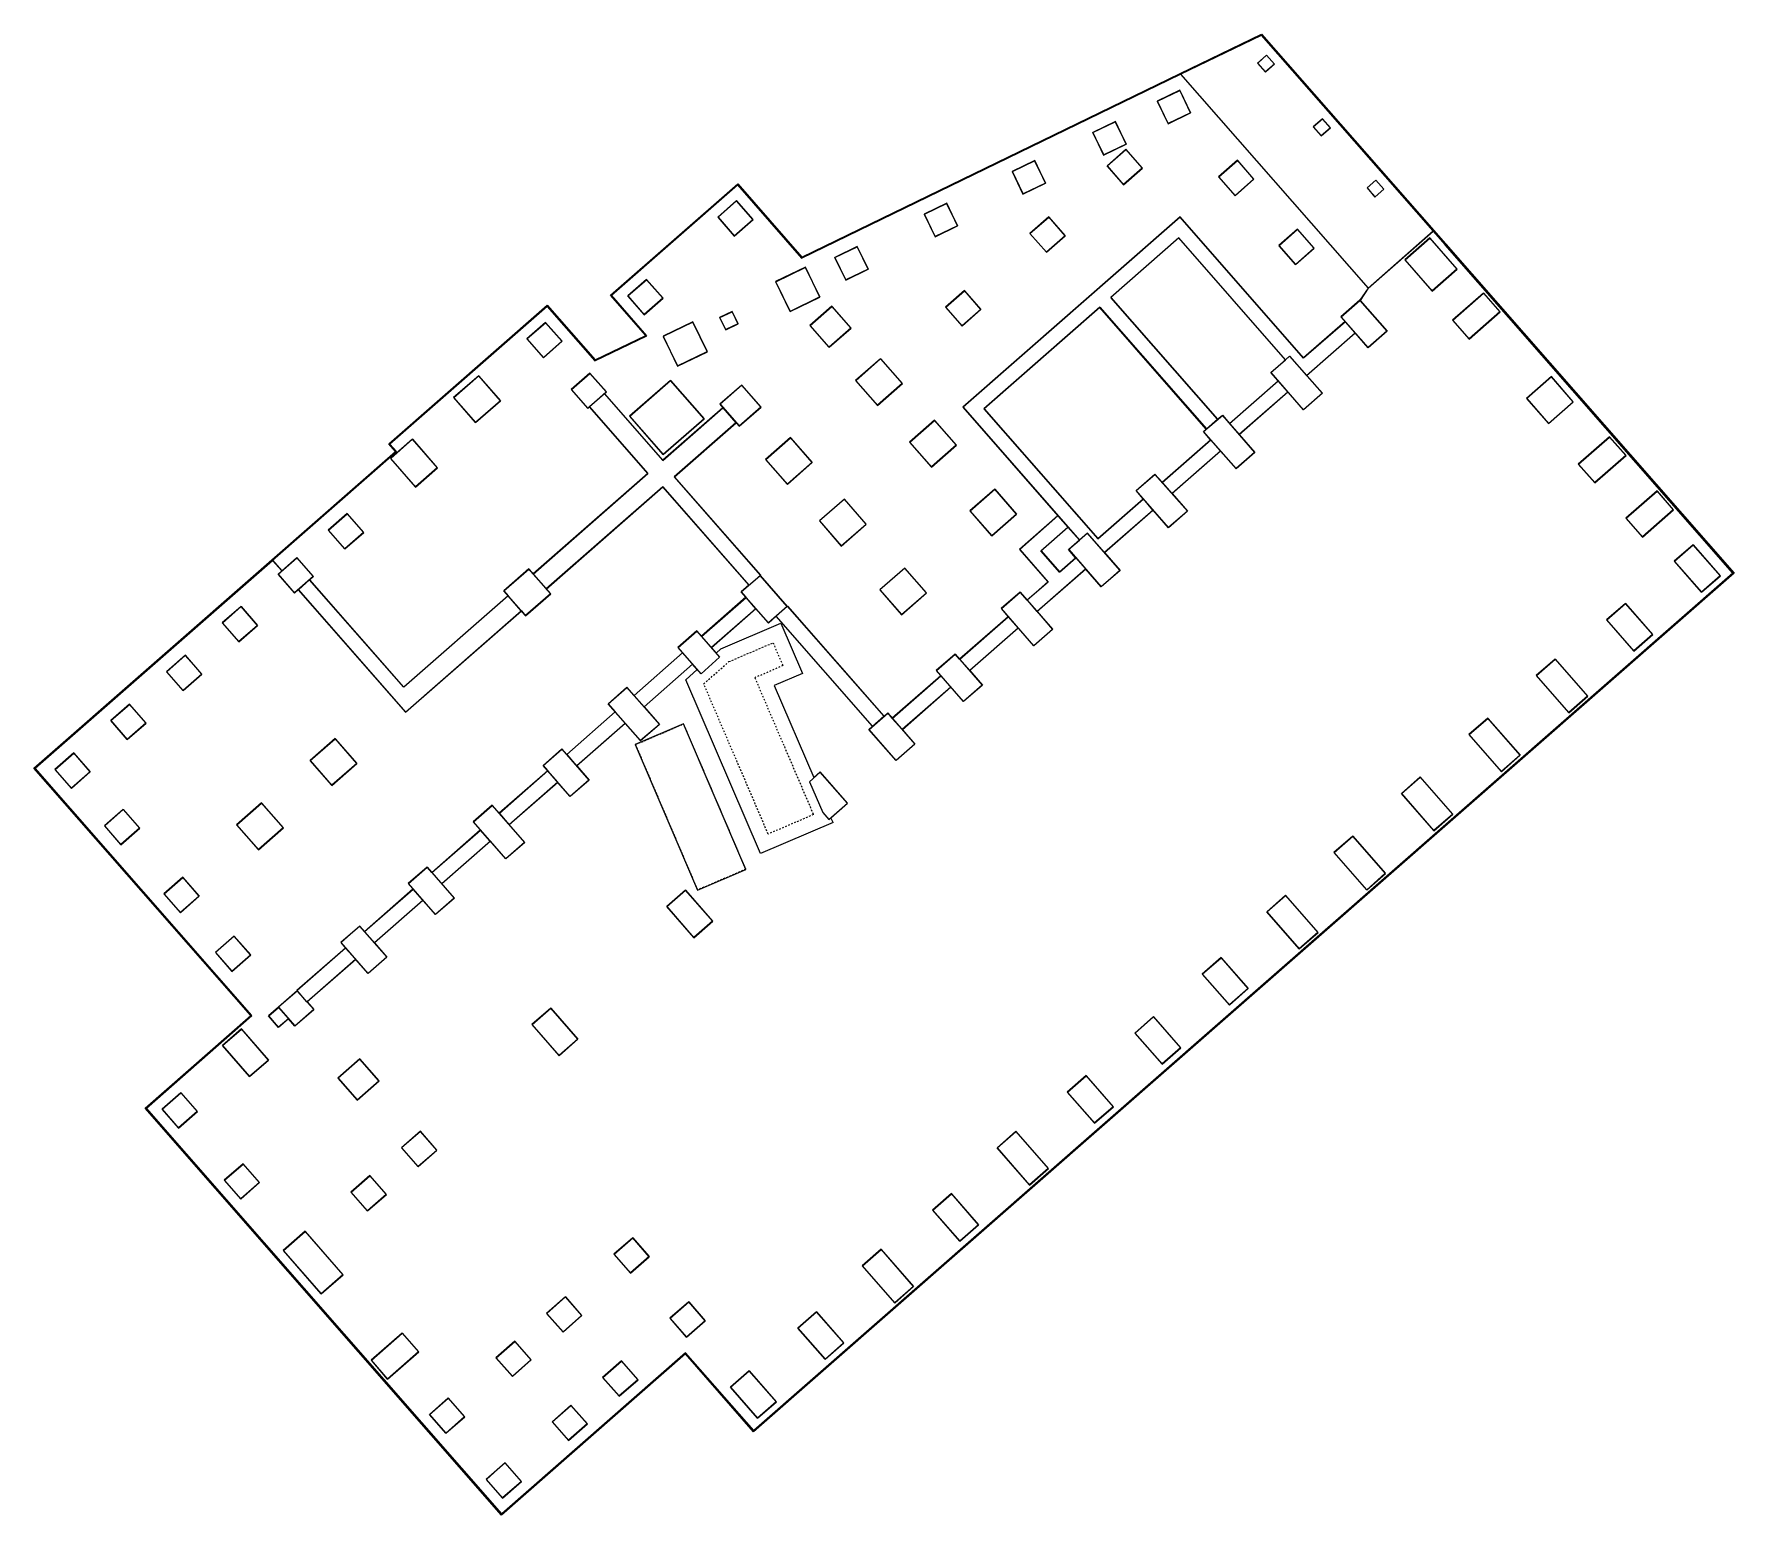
# Model space of a CAD drawing. Header units: metres. Extents: x 217325 to 217429, y 103029 to 103120.
import ezdxf

# ---------------------------------------------------------------- set-up
doc = ezdxf.new("R2010")
doc.units = ezdxf.units.M
doc.linetypes.add('Tiret', pattern=[0.0012, 0.0006, -0.0006])
doc.layers.add('A-FLOR-____-HDLN', color=253, linetype='Tiret', lineweight=5)
doc.layers.add('Velddata', color=5, linetype='Continuous', lineweight=9)

msp = doc.modelspace()

# ---------------------------------------------------------------- linework, layer by layer
at = {"layer": 'A-FLOR-____-HDLN'}
for p, q in [((217367.7, 103081.69, 199.5), (217370.41, 103082.85, 199.5)), ((217370.41, 103082.85, 199.5), (217371.01, 103081.45, 199.5)), ((217366.15, 103080.33, 199.5), (217367.7, 103081.69, 199.5)), ((217371.01, 103081.45, 199.5), (217369.29, 103080.7, 199.5)), ((217369.29, 103080.7, 199.5), (217372.89, 103072.3, 199.5)), ((217370.11, 103071.11, 199.5), (217366.15, 103080.33, 199.5)), ((217361.97, 103076.6, 200.85), (217364.91, 103077.86, 200.85)), ((217364.91, 103077.86, 200.85), (217368.73, 103068.94, 200.85)), ((217365.79, 103067.68, 200.85), (217361.97, 103076.6, 200.85)), ((217372.89, 103072.3, 199.5), (217370.11, 103071.11, 199.5)), ((217368.73, 103068.94, 200.85), (217365.79, 103067.68, 200.85))]:
    msp.add_line(p, q, dxfattribs=at)
at = {"layer": 'Velddata', "color": 8}
for p, q in [((217395.4, 103117.8, 201.12), (217400.4, 103120.22, 201.12)), ((217400.4, 103120.22, 201.12), (217410.97, 103108.16, 201.12)), ((217372.18, 103106.53, 201.12), (217395.4, 103117.8, 201.12)), ((217360.43, 103104.19, 201.12), (217368.24, 103111.03, 201.12)), ((217368.24, 103111.03, 201.12), (217372.18, 103106.53, 201.12)), ((217410.97, 103108.16, 201.12), (217410.98, 103108.15, 201.32)), ((217410.98, 103108.15, 201.32), (217411.69, 103107.34, 201.32)), ((217411.69, 103107.34, 201.32), (217411.7, 103107.32, 201.32)), ((217411.7, 103107.32, 201.32), (217429.4, 103087.12, 201.32)), ((217346.82, 103095.06, 201.12), (217356.54, 103103.57, 201.12)), ((217356.54, 103103.57, 201.12), (217359.48, 103100.21, 201.12)), ((217362.59, 103101.72, 201.12), (217360.43, 103104.19, 201.12)), ((217359.48, 103100.21, 201.12), (217362.59, 103101.72, 201.12)), ((217347.23, 103094.59, 201.12), (217346.82, 103095.06, 201.12)), ((217339.65, 103087.95, 201.12), (217347.23, 103094.59, 201.12)), ((217422.77, 103090.49, 199.7), (217424.67, 103092.15, 199.7)), ((217424.67, 103092.15, 199.7), (217425.67, 103091.01, 199.7)), ((217425.67, 103091.01, 199.7), (217423.77, 103089.35, 199.7)), ((217423.77, 103089.35, 199.7), (217422.77, 103090.49, 199.7)), ((217425.74, 103087.86, 199.7), (217426.89, 103088.86, 199.7)), ((217426.89, 103088.86, 199.7), (217428.55, 103086.96, 199.7)), ((217325.04, 103075.16, 201.32), (217339.64, 103087.95, 201.32)), ((217339.64, 103087.95, 201.32), (217339.65, 103087.95, 201.12)), ((217427.4, 103085.96, 199.7), (217425.74, 103087.86, 199.7)), ((217429.4, 103087.12, 201.32), (217369.21, 103034.41, 201.32)), ((217428.55, 103086.96, 199.7), (217427.4, 103085.96, 199.7)), ((217338.35, 103059.97, 201.32), (217325.04, 103075.16, 201.32)), ((217331.87, 103054.28, 201.32), (217338.35, 103059.97, 201.32)), ((217353.74, 103029.3, 201.32), (217331.87, 103054.28, 201.32)), ((217365.03, 103039.19, 201.32), (217353.74, 103029.3, 201.32)), ((217369.21, 103034.41, 201.32), (217365.03, 103039.19, 201.32))]:
    msp.add_line(p, q, dxfattribs=at)
at = {"layer": 'Velddata', "color": 6}
for p, q in [((217395.43, 103117.75, 201.12), (217400.39, 103120.16, 201.12)), ((217410.93, 103108.13, 201.12), (217400.39, 103120.16, 201.12)), ((217400.7, 103118.93, 201.12), (217400.15, 103118.44, 201.12)), ((217400.15, 103118.44, 201.12), (217400.63, 103117.89, 201.12)), ((217400.63, 103117.89, 201.12), (217401.19, 103118.37, 201.12)), ((217401.19, 103118.37, 201.12), (217400.7, 103118.93, 201.12)), ((217372.16, 103106.47, 201.12), (217395.43, 103117.75, 201.12)), ((217395.43, 103117.75, 201.12), (217406.93, 103104.62, 201.12)), ((217395.38, 103116.77, 201.12), (217393.99, 103116.1, 201.12)), ((217393.99, 103116.1, 201.12), (217394.66, 103114.71, 201.12)), ((217396.04, 103115.38, 201.12), (217395.38, 103116.77, 201.12)), ((217391.42, 103114.85, 201.12), (217390.03, 103114.18, 201.12)), ((217392.09, 103113.47, 201.12), (217391.42, 103114.85, 201.12)), ((217394.66, 103114.71, 201.12), (217396.04, 103115.38, 201.12)), ((217404.13, 103115.02, 201.12), (217403.57, 103114.53, 201.12)), ((217404.62, 103114.46, 201.12), (217404.13, 103115.02, 201.12)), ((217390.03, 103114.18, 201.12), (217390.7, 103112.79, 201.12)), ((217403.57, 103114.53, 201.12), (217404.06, 103113.97, 201.12)), ((217404.06, 103113.97, 201.12), (217404.62, 103114.46, 201.12)), ((217390.7, 103112.79, 201.12), (217392.09, 103113.47, 201.12)), ((217392.07, 103113.15, 201.12), (217390.91, 103112.13, 201.12)), ((217393.08, 103111.99, 201.12), (217392.07, 103113.15, 201.12)), ((217386.47, 103112.45, 201.12), (217385.08, 103111.78, 201.12)), ((217385.08, 103111.78, 201.12), (217385.75, 103110.39, 201.12)), ((217387.14, 103111.07, 201.12), (217386.47, 103112.45, 201.12)), ((217390.91, 103112.13, 201.12), (217391.92, 103110.97, 201.12)), ((217391.92, 103110.97, 201.12), (217393.08, 103111.99, 201.12)), ((217398.91, 103112.47, 201.12), (217397.75, 103111.45, 201.12)), ((217399.93, 103111.31, 201.12), (217398.91, 103112.47, 201.12)), ((217360.5, 103104.18, 201.12), (217368.23, 103110.96, 201.12)), ((217368.23, 103110.96, 201.12), (217372.16, 103106.47, 201.12)), ((217385.75, 103110.39, 201.12), (217387.14, 103111.07, 201.12)), ((217397.75, 103111.45, 201.12), (217398.77, 103110.29, 201.12)), ((217398.77, 103110.29, 201.12), (217399.93, 103111.31, 201.12)), ((217407.42, 103111.26, 201.12), (217406.87, 103110.77, 201.12)), ((217406.87, 103110.77, 201.12), (217407.35, 103110.21, 201.12)), ((217407.35, 103110.21, 201.12), (217407.91, 103110.7, 201.12)), ((217407.91, 103110.7, 201.12), (217407.42, 103111.26, 201.12)), ((217368.17, 103110, 201.12), (217367.02, 103108.98, 201.12)), ((217369.19, 103108.84, 201.12), (217368.17, 103110, 201.12)), ((217381.07, 103109.83, 201.12), (217379.68, 103109.16, 201.12)), ((217381.74, 103108.45, 201.12), (217381.07, 103109.83, 201.12)), ((217367.02, 103108.98, 201.12), (217368.03, 103107.82, 201.12)), ((217368.03, 103107.82, 201.12), (217369.19, 103108.84, 201.12)), ((217379.68, 103109.16, 201.12), (217380.36, 103107.78, 201.12)), ((217395.4, 103109, 201.12), (217382.06, 103097.31, 201.12)), ((217387.33, 103109, 201.12), (217386.17, 103107.98, 201.12)), ((217388.34, 103107.84, 201.12), (217387.33, 103109, 201.12)), ((217402.98, 103100.34, 201.12), (217395.4, 103109, 201.12)), ((217380.36, 103107.78, 201.12), (217381.74, 103108.45, 201.12)), ((217386.17, 103107.98, 201.12), (217387.19, 103106.82, 201.12)), ((217387.19, 103106.82, 201.12), (217388.34, 103107.84, 201.12)), ((217402.61, 103108.24, 201.12), (217401.46, 103107.23, 201.12)), ((217403.63, 103107.08, 201.12), (217402.61, 103108.24, 201.12)), ((217406.93, 103104.62, 201.12), (217410.93, 103108.13, 201.12)), ((217375.58, 103107.17, 201.12), (217374.2, 103106.5, 201.12)), ((217374.2, 103106.5, 201.12), (217374.87, 103105.11, 201.12)), ((217376.25, 103105.79, 201.12), (217375.58, 103107.17, 201.12)), ((217401.46, 103107.23, 201.12), (217402.47, 103106.07, 201.12)), ((217402.47, 103106.07, 201.12), (217403.63, 103107.08, 201.12)), ((217372.4, 103105.91, 201.12), (217370.56, 103105.02, 201.12)), ((217373.29, 103104.07, 201.12), (217372.4, 103105.91, 201.12)), ((217374.87, 103105.11, 201.12), (217376.25, 103105.79, 201.12)), ((217362.65, 103105.15, 201.12), (217361.49, 103104.14, 201.12)), ((217363.66, 103104, 201.12), (217362.65, 103105.15, 201.12)), ((217370.56, 103105.02, 201.12), (217371.45, 103103.18, 201.12)), ((217382.16, 103104.47, 201.12), (217381, 103103.45, 201.12)), ((217383.17, 103103.31, 201.12), (217382.16, 103104.47, 201.12)), ((217406.93, 103104.62, 201.12), (217406.42, 103103.88, 201.12)), ((217356.54, 103103.5, 201.12), (217346.89, 103095.05, 201.12)), ((217356.54, 103103.5, 201.12), (217359.47, 103100.15, 201.12)), ((217362.67, 103101.7, 201.12), (217360.5, 103104.18, 201.12)), ((217361.49, 103104.14, 201.12), (217362.5, 103102.98, 201.12)), ((217362.5, 103102.98, 201.12), (217363.66, 103104, 201.12)), ((217371.45, 103103.18, 201.12), (217373.29, 103104.07, 201.12)), ((217374.02, 103103.51, 201.12), (217372.67, 103102.33, 201.12)), ((217375.2, 103102.17, 201.12), (217374.02, 103103.51, 201.12)), ((217381, 103103.45, 201.12), (217382.01, 103102.29, 201.12)), ((217406.42, 103103.88, 201.12), (217405.27, 103102.87, 201.12)), ((217356.45, 103102.52, 201.12), (217355.29, 103101.5, 201.12)), ((217357.46, 103101.36, 201.12), (217356.45, 103102.52, 201.12)), ((217365.49, 103102.56, 201.12), (217363.66, 103101.67, 201.12)), ((217366.38, 103100.72, 201.12), (217365.49, 103102.56, 201.12)), ((217367.89, 103103.19, 201.12), (217367.13, 103102.82, 201.12)), ((217367.13, 103102.82, 201.12), (217367.5, 103102.06, 201.12)), ((217367.5, 103102.06, 201.12), (217368.26, 103102.43, 201.12)), ((217368.26, 103102.43, 201.12), (217367.89, 103103.19, 201.12)), ((217372.67, 103102.33, 201.12), (217373.85, 103100.99, 201.12)), ((217382.01, 103102.29, 201.12), (217383.17, 103103.31, 201.12)), ((217405.53, 103102.57, 201.12), (217402.98, 103100.34, 201.12)), ((217405.27, 103102.87, 201.12), (217405.53, 103102.57, 201.12)), ((217355.29, 103101.5, 201.12), (217356.31, 103100.34, 201.12)), ((217356.31, 103100.34, 201.12), (217357.46, 103101.36, 201.12)), ((217359.47, 103100.15, 201.12), (217362.67, 103101.7, 201.12)), ((217363.66, 103101.67, 201.12), (217364.55, 103099.83, 201.12)), ((217373.85, 103100.99, 201.12), (217375.2, 103102.17, 201.12)), ((217364.55, 103099.83, 201.12), (217366.38, 103100.72, 201.12)), ((217377.01, 103100.29, 201.12), (217375.47, 103098.95, 201.12)), ((217378.35, 103098.76, 201.12), (217377.01, 103100.29, 201.12)), ((217352.34, 103099.24, 201.12), (217350.8, 103097.9, 201.12)), ((217353.68, 103097.71, 201.12), (217352.34, 103099.24, 201.12)), ((217359.17, 103099.41, 201.12), (217358.01, 103098.39, 201.12)), ((217360.18, 103098.25, 201.12), (217359.17, 103099.41, 201.12)), ((217358.01, 103098.39, 201.12), (217359.03, 103097.24, 201.12)), ((217360.07, 103098.15, 201.12), (217360.18, 103098.25, 201.12)), ((217363.65, 103094.07, 201.12), (217360.07, 103098.15, 201.12)), ((217364.12, 103098.96, 201.12), (217361.6, 103096.76, 201.12)), ((217366.18, 103096.6, 201.12), (217364.12, 103098.96, 201.12)), ((217368.49, 103098.67, 201.12), (217367.14, 103097.49, 201.12)), ((217369.67, 103097.32, 201.12), (217368.49, 103098.67, 201.12)), ((217375.47, 103098.95, 201.12), (217376.82, 103097.41, 201.12)), ((217376.82, 103097.41, 201.12), (217378.35, 103098.76, 201.12)), ((217350.8, 103097.9, 201.12), (217352.14, 103096.37, 201.12)), ((217352.14, 103096.37, 201.12), (217353.68, 103097.71, 201.12)), ((217359.03, 103097.24, 201.12), (217359.14, 103097.33, 201.12)), ((217359.14, 103097.33, 201.12), (217362.72, 103093.25, 201.12)), ((217367.32, 103097.28, 201.12), (217363.65, 103094.07, 201.12)), ((217367.14, 103097.49, 201.12), (217367.32, 103097.28, 201.12)), ((217368.32, 103096.15, 201.12), (217369.67, 103097.32, 201.12)), ((217382.06, 103097.31, 201.12), (217387.89, 103090.65, 201.12)), ((217361.6, 103096.76, 201.12), (217363.67, 103094.4, 201.12)), ((217363.67, 103094.4, 201.12), (217366.18, 103096.6, 201.12)), ((217364.35, 103093.03, 201.12), (217368.14, 103096.35, 201.12)), ((217368.14, 103096.35, 201.12), (217368.32, 103096.15, 201.12)), ((217380.32, 103096.51, 201.12), (217378.78, 103095.17, 201.12)), ((217381.66, 103094.98, 201.12), (217380.32, 103096.51, 201.12)), ((217346.89, 103095.05, 201.12), (217347.3, 103094.59, 201.12)), ((217348.27, 103095.35, 201.12), (217346.92, 103094.17, 201.12)), ((217349.81, 103093.59, 201.12), (217348.27, 103095.35, 201.12)), ((217371.48, 103095.45, 201.12), (217369.95, 103094.1, 201.12)), ((217372.82, 103093.91, 201.12), (217371.48, 103095.45, 201.12)), ((217378.78, 103095.17, 201.12), (217380.13, 103093.63, 201.12)), ((217339.68, 103087.92, 201.12), (217347.3, 103094.59, 201.12)), ((217346.92, 103094.17, 201.12), (217348.46, 103092.41, 201.12)), ((217369.95, 103094.1, 201.12), (217371.29, 103092.57, 201.12)), ((217380.13, 103093.63, 201.12), (217381.66, 103094.98, 201.12)), ((217348.46, 103092.41, 201.12), (217349.81, 103093.59, 201.12)), ((217362.72, 103093.25, 201.12), (217355.68, 103087.08, 201.12)), ((217369.64, 103087, 201.12), (217364.35, 103093.03, 201.12)), ((217371.29, 103092.57, 201.12), (217372.82, 103093.91, 201.12)), ((217384.02, 103092.29, 201.12), (217382.48, 103090.94, 201.12)), ((217385.36, 103090.75, 201.12), (217384.02, 103092.29, 201.12)), ((217374.79, 103091.67, 201.12), (217373.25, 103090.33, 201.12)), ((217376.13, 103090.14, 201.12), (217374.79, 103091.67, 201.12)), ((217382.48, 103090.94, 201.12), (217383.83, 103089.41, 201.12)), ((217344.26, 103090.78, 201.12), (217343.1, 103089.76, 201.12)), ((217345.28, 103089.62, 201.12), (217344.26, 103090.78, 201.12)), ((217373.25, 103090.33, 201.12), (217374.6, 103088.79, 201.12)), ((217374.6, 103088.79, 201.12), (217376.13, 103090.14, 201.12)), ((217383.83, 103089.41, 201.12), (217385.36, 103090.75, 201.12)), ((217387.89, 103090.65, 201.12), (217385.53, 103088.58, 201.12)), ((217343.1, 103089.76, 201.12), (217344.12, 103088.61, 201.12)), ((217344.12, 103088.61, 201.12), (217345.28, 103089.62, 201.12)), ((217339.68, 103087.92, 201.12), (217340.25, 103087.27, 201.12)), ((217341.18, 103088.08, 201.12), (217340.25, 103087.27, 201.12)), ((217342.19, 103086.92, 201.12), (217341.18, 103088.08, 201.12)), ((217385.53, 103088.58, 201.12), (217387.28, 103086.59, 201.12)), ((217341.97, 103086.72, 201.12), (217342.19, 103086.92, 201.12)), ((217347.74, 103080.13, 201.12), (217341.97, 103086.72, 201.12)), ((217355.41, 103087.38, 201.12), (217353.88, 103086.04, 201.12)), ((217355.68, 103087.08, 201.12), (217355.41, 103087.38, 201.12)), ((217369.61, 103086.97, 201.12), (217369.64, 103087, 201.12)), ((217371.28, 103085.08, 201.12), (217369.61, 103086.97, 201.12)), ((217378.49, 103087.44, 201.12), (217376.96, 103086.1, 201.12)), ((217379.83, 103085.91, 201.12), (217378.49, 103087.44, 201.12)), ((217354.14, 103085.74, 201.12), (217347.74, 103080.13, 201.12)), ((217353.88, 103086.04, 201.12), (217354.14, 103085.74, 201.12)), ((217376.96, 103086.1, 201.12), (217378.3, 103084.56, 201.12)), ((217378.3, 103084.56, 201.12), (217379.83, 103085.91, 201.12)), ((217385.57, 103085.96, 201.12), (217384.41, 103084.95, 201.12)), ((217386, 103085.47, 201.12), (217385.57, 103085.96, 201.12)), ((217387.28, 103086.59, 201.12), (217386, 103085.47, 201.12)), ((217371.3, 103085.1, 201.12), (217371.28, 103085.08, 201.12)), ((217377.22, 103078.34, 201.12), (217371.3, 103085.1, 201.12)), ((217384.41, 103084.95, 201.12), (217384.84, 103084.45, 201.12)), ((217384.84, 103084.45, 201.12), (217381.86, 103081.84, 201.12)), ((217381.58, 103082.16, 201.12), (217380.43, 103081.15, 201.12)), ((217381.86, 103081.84, 201.12), (217381.58, 103082.16, 201.12)), ((217380.71, 103080.83, 201.12), (217377.73, 103078.22, 201.12)), ((217380.43, 103081.15, 201.12), (217380.71, 103080.83, 201.12)), ((217377.45, 103078.54, 201.12), (217377.22, 103078.34, 201.12)), ((217377.73, 103078.22, 201.12), (217377.45, 103078.54, 201.12))]:
    msp.add_line(p, q, dxfattribs=at)
at = {"layer": 'Velddata', "color": 1}
for p, q in [((217400.16, 103118.44, 200.6), (217400.7, 103118.92, 200.6)), ((217400.63, 103117.9, 200.6), (217400.16, 103118.44, 200.6)), ((217401.18, 103118.37, 200.6), (217400.63, 103117.9, 200.6)), ((217400.7, 103118.92, 200.6), (217401.18, 103118.37, 200.6)), ((217394, 103116.1, 200.6), (217395.37, 103116.76, 200.6)), ((217394.67, 103114.73, 200.6), (217394, 103116.1, 200.6)), ((217395.37, 103116.76, 200.6), (217396.03, 103115.39, 200.6)), ((217390.04, 103114.18, 200.6), (217391.41, 103114.84, 200.6)), ((217391.41, 103114.84, 200.6), (217392.08, 103113.47, 200.6)), ((217396.03, 103115.39, 200.6), (217394.67, 103114.73, 200.6)), ((217404.13, 103115, 200.6), (217403.59, 103114.53, 200.6)), ((217404.6, 103114.46, 200.6), (217404.13, 103115, 200.6)), ((217390.71, 103112.81, 200.6), (217390.04, 103114.18, 200.6)), ((217403.59, 103114.53, 200.6), (217404.06, 103113.99, 200.6)), ((217404.06, 103113.99, 200.6), (217404.6, 103114.46, 200.6)), ((217392.08, 103113.47, 200.6), (217390.71, 103112.81, 200.6)), ((217385.1, 103111.78, 200.6), (217386.46, 103112.44, 200.6)), ((217385.76, 103110.41, 200.6), (217385.1, 103111.78, 200.6)), ((217386.46, 103112.44, 200.6), (217387.13, 103111.07, 200.6)), ((217397.77, 103111.45, 200.6), (217398.91, 103112.45, 200.6)), ((217398.91, 103112.45, 200.6), (217399.91, 103111.31, 200.6)), ((217387.13, 103111.07, 200.6), (217385.76, 103110.41, 200.6)), ((217398.77, 103110.31, 200.6), (217397.77, 103111.45, 200.6)), ((217399.91, 103111.31, 200.6), (217398.77, 103110.31, 200.6)), ((217406.88, 103110.77, 200.6), (217407.42, 103111.24, 200.6)), ((217407.36, 103110.23, 200.6), (217406.88, 103110.77, 200.6)), ((217407.9, 103110.7, 200.6), (217407.36, 103110.23, 200.6)), ((217407.42, 103111.24, 200.6), (217407.9, 103110.7, 200.6)), ((217368.17, 103109.98, 200.6), (217367.03, 103108.98, 200.6)), ((217369.17, 103108.84, 200.6), (217368.17, 103109.98, 200.6)), ((217379.7, 103109.16, 200.6), (217381.06, 103109.82, 200.6)), ((217381.06, 103109.82, 200.6), (217381.73, 103108.45, 200.6)), ((217367.03, 103108.98, 200.6), (217368.03, 103107.84, 200.6)), ((217368.03, 103107.84, 200.6), (217369.17, 103108.84, 200.6)), ((217380.36, 103107.79, 200.6), (217379.7, 103109.16, 200.6)), ((217386.18, 103107.98, 200.6), (217387.33, 103108.98, 200.6)), ((217387.33, 103108.98, 200.6), (217388.33, 103107.84, 200.6)), ((217381.73, 103108.45, 200.6), (217380.36, 103107.79, 200.6)), ((217387.19, 103106.84, 200.6), (217386.18, 103107.98, 200.6)), ((217388.33, 103107.84, 200.6), (217387.19, 103106.84, 200.6)), ((217401.47, 103107.22, 200.6), (217402.61, 103108.23, 200.6)), ((217402.61, 103108.23, 200.6), (217403.61, 103107.08, 200.6)), ((217374.21, 103106.5, 200.6), (217375.58, 103107.16, 200.6)), ((217374.87, 103105.13, 200.6), (217374.21, 103106.5, 200.6)), ((217375.58, 103107.16, 200.6), (217376.24, 103105.79, 200.6)), ((217402.47, 103106.08, 200.6), (217401.47, 103107.22, 200.6)), ((217403.61, 103107.08, 200.6), (217402.47, 103106.08, 200.6)), ((217376.24, 103105.79, 200.6), (217374.87, 103105.13, 200.6)), ((217361.5, 103104.14, 200.6), (217362.64, 103105.14, 200.6)), ((217362.64, 103105.14, 200.6), (217363.65, 103104, 200.6)), ((217381.01, 103103.45, 200.6), (217382.16, 103104.45, 200.6)), ((217382.16, 103104.45, 200.6), (217383.16, 103103.31, 200.6)), ((217362.5, 103103, 200.6), (217361.5, 103104.14, 200.6)), ((217363.65, 103104, 200.6), (217362.5, 103103, 200.6)), ((217382.01, 103102.31, 200.6), (217381.01, 103103.45, 200.6)), ((217355.3, 103101.5, 200.6), (217356.45, 103102.5, 200.6)), ((217356.45, 103102.5, 200.6), (217357.45, 103101.36, 200.6)), ((217367.15, 103102.81, 200.6), (217367.89, 103103.17, 200.6)), ((217367.51, 103102.08, 200.6), (217367.15, 103102.81, 200.6)), ((217368.24, 103102.43, 200.6), (217367.51, 103102.08, 200.6)), ((217367.89, 103103.17, 200.6), (217368.24, 103102.43, 200.6)), ((217383.16, 103103.31, 200.6), (217382.01, 103102.31, 200.6)), ((217356.31, 103100.36, 200.6), (217355.3, 103101.5, 200.6)), ((217357.45, 103101.36, 200.6), (217356.31, 103100.36, 200.6)), ((217358.03, 103098.39, 200.6), (217359.17, 103099.39, 200.6)), ((217359.17, 103099.39, 200.6), (217360.17, 103098.25, 200.6)), ((217359.03, 103097.25, 200.6), (217358.03, 103098.39, 200.6)), ((217360.17, 103098.25, 200.6), (217359.03, 103097.25, 200.6)), ((217343.12, 103089.76, 200.6), (217344.26, 103090.76, 200.6)), ((217344.26, 103090.76, 200.6), (217345.26, 103089.62, 200.6)), ((217344.12, 103088.62, 200.6), (217343.12, 103089.76, 200.6)), ((217345.26, 103089.62, 200.6), (217344.12, 103088.62, 200.6)), ((217340.03, 103087.06, 200.6), (217341.18, 103088.06, 200.6)), ((217341.18, 103088.06, 200.6), (217342.18, 103086.92, 200.6)), ((217341.04, 103085.92, 200.6), (217340.03, 103087.06, 200.6)), ((217342.18, 103086.92, 200.6), (217341.04, 103085.92, 200.6)), ((217336.61, 103084.06, 200.6), (217337.76, 103085.07, 200.6)), ((217337.76, 103085.07, 200.6), (217338.76, 103083.92, 200.6)), ((217337.61, 103082.92, 200.6), (217336.61, 103084.06, 200.6)), ((217338.76, 103083.92, 200.6), (217337.61, 103082.92, 200.6)), ((217333.19, 103081.07, 200.6), (217334.33, 103082.07, 200.6)), ((217334.33, 103082.07, 200.6), (217335.34, 103080.93, 200.6)), ((217334.19, 103079.92, 200.6), (217333.19, 103081.07, 200.6)), ((217335.34, 103080.93, 200.6), (217334.19, 103079.92, 200.6)), ((217329.76, 103078.07, 200.6), (217330.91, 103079.07, 200.6)), ((217330.91, 103079.07, 200.6), (217331.91, 103077.92, 200.6)), ((217330.77, 103076.92, 200.6), (217329.76, 103078.07, 200.6)), ((217331.91, 103077.92, 200.6), (217330.77, 103076.92, 200.6)), ((217326.34, 103075.07, 200.6), (217327.49, 103076.07, 200.6)), ((217327.49, 103076.07, 200.6), (217328.49, 103074.93, 200.6)), ((217327.34, 103073.93, 200.6), (217326.34, 103075.07, 200.6)), ((217328.49, 103074.93, 200.6), (217327.34, 103073.93, 200.6)), ((217329.38, 103071.61, 200.6), (217330.52, 103072.61, 200.6)), ((217330.52, 103072.61, 200.6), (217331.52, 103071.46, 200.6)), ((217330.38, 103070.46, 200.6), (217329.38, 103071.61, 200.6)), ((217331.52, 103071.46, 200.6), (217330.38, 103070.46, 200.6)), ((217333.03, 103067.44, 200.6), (217334.17, 103068.44, 200.6)), ((217334.17, 103068.44, 200.6), (217335.18, 103067.29, 200.6)), ((217334.03, 103066.29, 200.6), (217333.03, 103067.44, 200.6)), ((217335.18, 103067.29, 200.6), (217334.03, 103066.29, 200.6)), ((217337.33, 103064.83, 200.6), (217336.19, 103063.83, 200.6)), ((217338.33, 103063.69, 200.6), (217337.33, 103064.83, 200.6)), ((217336.19, 103063.83, 200.6), (217337.19, 103062.68, 200.6)), ((217337.19, 103062.68, 200.6), (217338.33, 103063.69, 200.6)), ((217336.62, 103058.13, 200.6), (217337.77, 103059.13, 200.6)), ((217337.77, 103059.13, 200.6), (217339.43, 103057.23, 200.6)), ((217338.28, 103056.23, 200.6), (217336.62, 103058.13, 200.6)), ((217339.43, 103057.23, 200.6), (217338.28, 103056.23, 200.6)), ((217332.91, 103054.21, 200.6), (217334.06, 103055.21, 200.6)), ((217334.06, 103055.21, 200.6), (217335.06, 103054.07, 200.6)), ((217333.92, 103053.07, 200.6), (217332.91, 103054.21, 200.6)), ((217335.06, 103054.07, 200.6), (217333.92, 103053.07, 200.6)), ((217340.35, 103045.54, 200.6), (217341.68, 103046.7, 200.6)), ((217341.68, 103046.7, 200.6), (217344, 103044.05, 200.6)), ((217342.67, 103042.89, 200.6), (217340.35, 103045.54, 200.6)), ((217344, 103044.05, 200.6), (217342.67, 103042.89, 200.6)), ((217364.1, 103041.38, 200.6), (217365.24, 103042.38, 200.6)), ((217365.24, 103042.38, 200.6), (217366.24, 103041.23, 200.6)), ((217365.1, 103040.23, 200.6), (217364.1, 103041.38, 200.6)), ((217366.24, 103041.23, 200.6), (217365.1, 103040.23, 200.6)), ((217345.75, 103038.8, 200.6), (217347.65, 103040.46, 200.6)), ((217347.65, 103040.46, 200.6), (217348.65, 103039.31, 200.6)), ((217346.75, 103037.65, 200.6), (217345.75, 103038.8, 200.6)), ((217348.65, 103039.31, 200.6), (217346.75, 103037.65, 200.6)), ((217359.96, 103037.75, 200.6), (217361.1, 103038.75, 200.6)), ((217361.1, 103038.75, 200.6), (217362.1, 103037.61, 200.6)), ((217360.96, 103036.61, 200.6), (217359.96, 103037.75, 200.6)), ((217362.1, 103037.61, 200.6), (217360.96, 103036.61, 200.6)), ((217349.32, 103035.48, 200.6), (217350.47, 103036.48, 200.6)), ((217350.47, 103036.48, 200.6), (217351.47, 103035.34, 200.6)), ((217356.85, 103035.03, 200.6), (217357.99, 103036.03, 200.6)), ((217357.99, 103036.03, 200.6), (217359, 103034.89, 200.6)), ((217350.32, 103034.33, 200.6), (217349.32, 103035.48, 200.6)), ((217351.47, 103035.34, 200.6), (217350.32, 103034.33, 200.6)), ((217357.85, 103033.89, 200.6), (217356.85, 103035.03, 200.6)), ((217359, 103034.89, 200.6), (217357.85, 103033.89, 200.6)), ((217352.81, 103031.49, 200.6), (217353.95, 103032.5, 200.6)), ((217353.95, 103032.5, 200.6), (217354.96, 103031.35, 200.6)), ((217353.81, 103030.35, 200.6), (217352.81, 103031.49, 200.6)), ((217354.96, 103031.35, 200.6), (217353.81, 103030.35, 200.6))]:
    msp.add_line(p, q, dxfattribs=at)
at = {"layer": 'Velddata', "color": 30}
for p, q in [((217390.92, 103112.13, 200.75), (217392.07, 103113.13, 200.75)), ((217392.07, 103113.13, 200.75), (217393.07, 103111.99, 200.75)), ((217391.93, 103110.99, 200.75), (217390.92, 103112.13, 200.75)), ((217393.07, 103111.99, 200.75), (217391.93, 103110.99, 200.75)), ((217361.62, 103096.76, 200.15), (217364.11, 103098.95, 200.15)), ((217364.11, 103098.95, 200.15), (217366.17, 103096.6, 200.15)), ((217363.67, 103094.41, 200.15), (217361.62, 103096.76, 200.15)), ((217366.17, 103096.6, 200.15), (217363.67, 103094.41, 200.15)), ((217344.51, 103049.13, 200.75), (217345.65, 103050.13, 200.75)), ((217345.51, 103047.98, 200.75), (217344.51, 103049.13, 200.75)), ((217345.65, 103050.13, 200.75), (217346.65, 103048.98, 200.75)), ((217346.65, 103048.98, 200.75), (217345.51, 103047.98, 200.75))]:
    msp.add_line(p, q, dxfattribs=at)
at = {"layer": 'Velddata', "color": 54}
for p, q in [((217395.4, 103108.98, 200.3), (217382.07, 103097.31, 200.3)), ((217402.98, 103100.33, 200.3), (217395.4, 103108.98, 200.3)), ((217395.32, 103107.71, 200.3), (217391.14, 103104.05, 200.3)), ((217401.87, 103100.23, 200.3), (217395.32, 103107.71, 200.3)), ((217390.46, 103103.46, 200.3), (217383.34, 103097.22, 200.3)), ((217390.46, 103103.46, 200.3), (217397.01, 103095.98, 200.3)), ((217397.69, 103096.57, 200.3), (217391.14, 103104.05, 200.3)), ((217405.28, 103102.87, 200.2), (217406.42, 103103.87, 200.2)), ((217406.42, 103103.87, 200.2), (217408.09, 103101.98, 200.2)), ((217405.54, 103102.56, 200.3), (217402.98, 103100.33, 200.3)), ((217406.94, 103100.98, 200.2), (217405.28, 103102.87, 200.2)), ((217405.54, 103102.56, 200.3), (217405.54, 103102.57, 200.2)), ((217406.14, 103101.87, 200.3), (217405.54, 103102.56, 200.3)), ((217403.16, 103099.26, 200.3), (217406.14, 103101.87, 200.3)), ((217406.14, 103101.87, 200.3), (217406.15, 103101.88, 200.2)), ((217408.09, 103101.98, 200.2), (217406.94, 103100.98, 200.2)), ((217400.98, 103099.44, 200.2), (217402.12, 103100.44, 200.2)), ((217401.87, 103100.23, 200.3), (217402.12, 103100.45, 200.3)), ((217401.87, 103100.23, 200.3), (217401.88, 103100.22, 200.2)), ((217402.12, 103100.45, 200.3), (217403.16, 103099.26, 200.3)), ((217402.12, 103100.45, 200.3), (217402.12, 103100.44, 200.2)), ((217402.12, 103100.44, 200.2), (217404.11, 103098.17, 200.2)), ((217402.97, 103097.16, 200.2), (217400.98, 103099.44, 200.2)), ((217403.16, 103099.26, 200.3), (217403.16, 103099.26, 200.2)), ((217360.06, 103098.14, 200.75), (217359.15, 103097.34, 200.75)), ((217360.06, 103098.14, 200.75), (217360.06, 103098.15, 200.6)), ((217360.06, 103098.14, 200.75), (217363.65, 103094.05, 200.75)), ((217368.49, 103098.66, 200.45), (217367.16, 103097.49, 200.45)), ((217369.66, 103097.33, 200.45), (217368.49, 103098.66, 200.45)), ((217398.43, 103096.32, 200.3), (217401.41, 103098.93, 200.3)), ((217399.03, 103095.64, 200.3), (217402.01, 103098.25, 200.3)), ((217402.01, 103098.25, 200.3), (217401.41, 103098.93, 200.3)), ((217401.41, 103098.93, 200.3), (217401.42, 103098.93, 200.2)), ((217402.01, 103098.25, 200.3), (217402.01, 103098.26, 200.2)), ((217404.11, 103098.17, 200.2), (217402.97, 103097.16, 200.2)), ((217359.15, 103097.34, 200.75), (217359.14, 103097.35, 200.6)), ((217362.73, 103093.25, 200.75), (217359.15, 103097.34, 200.75)), ((217363.65, 103094.05, 200.75), (217367.33, 103097.28, 200.75)), ((217367.16, 103097.49, 200.45), (217368.32, 103096.16, 200.45)), ((217367.33, 103097.28, 200.75), (217368.13, 103096.36, 200.75)), ((217367.33, 103097.28, 200.75), (217367.34, 103097.28, 200.45)), ((217368.32, 103096.16, 200.45), (217369.66, 103097.33, 200.45)), ((217382.07, 103097.31, 200.3), (217389.22, 103089.15, 200.3)), ((217383.34, 103097.22, 200.3), (217390.34, 103089.23, 200.3)), ((217368.13, 103096.36, 200.75), (217364.34, 103093.04, 200.75)), ((217368.13, 103096.36, 200.75), (217368.14, 103096.37, 200.45)), ((217396.84, 103095.81, 200.2), (217397.99, 103096.81, 200.2)), ((217397.01, 103095.98, 200.3), (217397.69, 103096.57, 200.3)), ((217397.69, 103096.57, 200.3), (217397.7, 103096.56, 200.2)), ((217397.99, 103096.81, 200.2), (217399.97, 103094.54, 200.2)), ((217398.43, 103096.32, 200.3), (217399.03, 103095.64, 200.3)), ((217398.43, 103096.32, 200.3), (217398.43, 103096.31, 200.2)), ((217394.3, 103092.69, 200.3), (217397.28, 103095.3, 200.3)), ((217398.83, 103093.54, 200.2), (217396.84, 103095.81, 200.2)), ((217397.01, 103095.98, 200.3), (217397.02, 103095.97, 200.2)), ((217397.28, 103095.3, 200.3), (217397.28, 103095.31, 200.2)), ((217397.87, 103094.63, 200.3), (217397.28, 103095.3, 200.3)), ((217399.03, 103095.64, 200.3), (217399.02, 103095.63, 200.2)), ((217394.89, 103092.02, 200.3), (217397.87, 103094.63, 200.3)), ((217397.87, 103094.63, 200.3), (217397.88, 103094.63, 200.2)), ((217399.97, 103094.54, 200.2), (217398.83, 103093.54, 200.2)), ((217355.68, 103087.07, 200.75), (217362.73, 103093.25, 200.75)), ((217364.34, 103093.04, 200.75), (217369.63, 103087, 200.75)), ((217392.7, 103092.19, 200.2), (217393.85, 103093.19, 200.2)), ((217393.85, 103093.19, 200.2), (217395.84, 103090.92, 200.2)), ((217363.65, 103092.43, 200.75), (217356.49, 103086.16, 200.75)), ((217368.94, 103086.39, 200.75), (217363.65, 103092.43, 200.75)), ((217394.69, 103089.92, 200.2), (217392.7, 103092.19, 200.2)), ((217394.3, 103092.69, 200.3), (217394.29, 103092.69, 200.2)), ((217394.3, 103092.69, 200.3), (217394.89, 103092.02, 200.3)), ((217394.89, 103092.02, 200.3), (217394.88, 103092.01, 200.2)), ((217390.34, 103089.23, 200.3), (217393.14, 103091.68, 200.3)), ((217390.75, 103088.39, 200.3), (217393.73, 103091, 200.3)), ((217393.14, 103091.68, 200.3), (217393.15, 103091.69, 200.2)), ((217393.73, 103091, 200.3), (217393.14, 103091.68, 200.3)), ((217393.73, 103091, 200.3), (217393.74, 103091.01, 200.2)), ((217395.84, 103090.92, 200.2), (217394.69, 103089.92, 200.2)), ((217387.9, 103090.64, 200.75), (217385.55, 103088.58, 200.75)), ((217386.84, 103088.49, 200.75), (217388.51, 103089.95, 200.75)), ((217387.9, 103090.64, 200.75), (217387.91, 103090.65, 200.3)), ((217387.9, 103090.64, 200.75), (217388.51, 103089.95, 200.75)), ((217388.51, 103089.95, 200.75), (217388.51, 103089.95, 200.3)), ((217389.71, 103089.57, 200.2), (217388.57, 103088.57, 200.2)), ((217389.71, 103089.58, 200.3), (217389.22, 103089.15, 200.3)), ((217389.22, 103089.15, 200.3), (217389.23, 103089.14, 200.2)), ((217390.75, 103088.39, 200.3), (217389.71, 103089.58, 200.3)), ((217389.71, 103089.57, 200.2), (217389.71, 103089.58, 200.3)), ((217391.7, 103087.3, 200.2), (217389.71, 103089.57, 200.2)), ((217385.55, 103088.58, 200.75), (217387.29, 103086.58, 200.75)), ((217387.99, 103087.19, 200.75), (217386.84, 103088.49, 200.75)), ((217387.99, 103087.19, 200.75), (217388.99, 103088.07, 200.75)), ((217388.57, 103088.57, 200.2), (217390.56, 103086.29, 200.2)), ((217388.99, 103088.07, 200.75), (217389.59, 103087.38, 200.75)), ((217388.99, 103088.07, 200.75), (217389, 103088.07, 200.2)), ((217390.75, 103088.39, 200.3), (217390.74, 103088.39, 200.2)), ((217341.96, 103086.71, 200.75), (217341.27, 103086.11, 200.75)), ((217341.96, 103086.71, 200.75), (217341.95, 103086.72, 200.6)), ((217347.74, 103080.12, 200.75), (217341.96, 103086.71, 200.75)), ((217355.68, 103087.07, 200.75), (217355.67, 103087.07, 200.65)), ((217355.68, 103087.07, 200.75), (217356.49, 103086.16, 200.75)), ((217368.94, 103086.39, 200.75), (217369.63, 103087, 200.75)), ((217369.61, 103086.97, 200.65), (217369.6, 103086.98, 200.75)), ((217386.61, 103084.77, 200.75), (217389.59, 103087.38, 200.75)), ((217389.59, 103087.38, 200.75), (217389.6, 103087.38, 200.2)), ((217390.56, 103086.29, 200.2), (217391.7, 103087.3, 200.2)), ((217341.27, 103086.11, 200.75), (217341.26, 103086.12, 200.6)), ((217341.27, 103086.11, 200.75), (217347.85, 103078.59, 200.75)), ((217354.15, 103085.73, 200.75), (217347.74, 103080.12, 200.75)), ((217354.15, 103085.73, 200.75), (217354.16, 103085.74, 200.65)), ((217354.95, 103084.81, 200.75), (217354.15, 103085.73, 200.75)), ((217356.49, 103086.16, 200.75), (217356.48, 103086.15, 200.65)), ((217366.02, 103083.24, 200.75), (217368.75, 103085.63, 200.75)), ((217368.75, 103085.63, 200.75), (217368.75, 103085.64, 200.65)), ((217369.35, 103084.94, 200.75), (217368.75, 103085.63, 200.75)), ((217368.94, 103086.39, 200.75), (217368.94, 103086.39, 200.65)), ((217387.29, 103086.58, 200.75), (217386.01, 103085.46, 200.75)), ((217347.85, 103078.59, 200.75), (217354.95, 103084.81, 200.75)), ((217354.95, 103084.81, 200.75), (217354.96, 103084.82, 200.65)), ((217369.35, 103084.94, 200.75), (217366.63, 103082.55, 200.75)), ((217369.35, 103084.94, 200.75), (217369.36, 103084.94, 200.65)), ((217371.3, 103085.09, 200.75), (217370.61, 103084.48, 200.75)), ((217371.27, 103085.07, 200.65), (217371.27, 103085.06, 200.75)), ((217371.3, 103085.09, 200.75), (217377.21, 103078.34, 200.75)), ((217386.01, 103085.46, 200.75), (217386, 103085.45, 200.65)), ((217386.01, 103085.46, 200.75), (217386.61, 103084.77, 200.75)), ((217386.61, 103084.77, 200.75), (217386.61, 103084.76, 200.65)), ((217370.61, 103084.48, 200.75), (217370.6, 103084.49, 200.65)), ((217376.52, 103077.73, 200.75), (217370.61, 103084.48, 200.75)), ((217381.87, 103081.84, 200.75), (217384.85, 103084.45, 200.75)), ((217385.46, 103083.75, 200.75), (217382.48, 103081.15, 200.75)), ((217385.46, 103083.75, 200.75), (217384.85, 103084.45, 200.75)), ((217384.85, 103084.45, 200.75), (217384.86, 103084.45, 200.65)), ((217385.46, 103083.75, 200.75), (217385.46, 103083.76, 200.65)), ((217366.02, 103083.24, 200.75), (217366.01, 103083.23, 200.65)), ((217366.02, 103083.24, 200.75), (217366.63, 103082.55, 200.75)), ((217366.63, 103082.55, 200.75), (217366.62, 103082.54, 200.65)), ((217364.86, 103082.23, 200.75), (217361.88, 103079.62, 200.75)), ((217362.49, 103078.92, 200.75), (217365.47, 103081.53, 200.75)), ((217364.86, 103082.23, 200.75), (217364.87, 103082.23, 200.65)), ((217365.47, 103081.53, 200.75), (217364.86, 103082.23, 200.75)), ((217365.47, 103081.53, 200.75), (217365.47, 103081.54, 200.65)), ((217381.87, 103081.84, 200.75), (217381.86, 103081.83, 200.65)), ((217381.87, 103081.84, 200.75), (217382.48, 103081.15, 200.75)), ((217377.73, 103078.21, 200.75), (217380.71, 103080.82, 200.75)), ((217380.71, 103080.82, 200.75), (217380.72, 103080.83, 200.65)), ((217381.32, 103080.13, 200.75), (217380.71, 103080.82, 200.75)), ((217382.48, 103081.15, 200.75), (217382.47, 103081.14, 200.65)), ((217361.88, 103079.62, 200.75), (217361.87, 103079.61, 200.65)), ((217361.88, 103079.62, 200.75), (217362.49, 103078.92, 200.75)), ((217381.32, 103080.13, 200.75), (217378.34, 103077.52, 200.75)), ((217381.32, 103080.13, 200.75), (217381.33, 103080.14, 200.65)), ((217360.72, 103078.6, 200.75), (217357.74, 103075.99, 200.75)), ((217360.72, 103078.6, 200.75), (217360.73, 103078.61, 200.65)), ((217361.33, 103077.91, 200.75), (217360.72, 103078.6, 200.75)), ((217362.49, 103078.92, 200.75), (217362.48, 103078.92, 200.65)), ((217376.52, 103077.73, 200.75), (217377.21, 103078.34, 200.75)), ((217377.21, 103078.34, 200.75), (217377.22, 103078.33, 200.65)), ((217358.35, 103075.3, 200.75), (217361.33, 103077.91, 200.75)), ((217361.33, 103077.91, 200.75), (217361.34, 103077.92, 200.65)), ((217376.52, 103077.73, 200.75), (217376.53, 103077.72, 200.65)), ((217377.73, 103078.21, 200.75), (217377.73, 103078.21, 200.65)), ((217377.73, 103078.21, 200.75), (217378.34, 103077.52, 200.75)), ((217378.34, 103077.52, 200.75), (217378.33, 103077.51, 200.65)), ((217357.74, 103075.99, 200.75), (217357.74, 103075.99, 200.65)), ((217357.74, 103075.99, 200.75), (217358.35, 103075.3, 200.75)), ((217358.35, 103075.3, 200.75), (217358.34, 103075.29, 200.65)), ((217353.61, 103072.37, 200.75), (217356.59, 103074.98, 200.75)), ((217357.19, 103074.29, 200.75), (217354.21, 103071.68, 200.75)), ((217356.59, 103074.98, 200.75), (217356.59, 103074.99, 200.65)), ((217357.19, 103074.29, 200.75), (217356.59, 103074.98, 200.75)), ((217357.19, 103074.29, 200.75), (217357.2, 103074.29, 200.65)), ((217353.61, 103072.37, 200.75), (217353.6, 103072.36, 200.65)), ((217353.61, 103072.37, 200.75), (217354.21, 103071.68, 200.75)), ((217349.47, 103068.75, 200.75), (217352.45, 103071.35, 200.75)), ((217352.45, 103071.35, 200.75), (217352.46, 103071.36, 200.65)), ((217353.05, 103070.66, 200.75), (217352.45, 103071.35, 200.75)), ((217354.21, 103071.68, 200.75), (217354.21, 103071.67, 200.65)), ((217353.05, 103070.66, 200.75), (217350.08, 103068.05, 200.75)), ((217353.05, 103070.66, 200.75), (217353.06, 103070.67, 200.65)), ((217349.47, 103068.75, 200.75), (217349.46, 103068.74, 200.65)), ((217349.47, 103068.75, 200.75), (217350.08, 103068.05, 200.75)), ((217350.08, 103068.05, 200.75), (217350.07, 103068.05, 200.65)), ((217345.33, 103065.12, 200.75), (217348.31, 103067.73, 200.75)), ((217348.92, 103067.04, 200.75), (217345.94, 103064.43, 200.75)), ((217348.31, 103067.73, 200.75), (217348.32, 103067.74, 200.65)), ((217348.92, 103067.04, 200.75), (217348.31, 103067.73, 200.75)), ((217348.92, 103067.04, 200.75), (217348.92, 103067.05, 200.65)), ((217345.33, 103065.12, 200.75), (217345.32, 103065.12, 200.65)), ((217345.33, 103065.12, 200.75), (217345.94, 103064.43, 200.75)), ((217344.17, 103064.11, 200.75), (217341.19, 103061.5, 200.75)), ((217344.17, 103064.11, 200.75), (217344.18, 103064.11, 200.65)), ((217344.78, 103063.42, 200.75), (217344.17, 103064.11, 200.75)), ((217345.94, 103064.43, 200.75), (217345.93, 103064.42, 200.65)), ((217341.8, 103060.81, 200.75), (217344.78, 103063.42, 200.75)), ((217344.78, 103063.42, 200.75), (217344.79, 103063.42, 200.65)), ((217341.8, 103060.81, 200.75), (217341.19, 103061.5, 200.75)), ((217341.2, 103061.47, 200.55), (217341.21, 103061.48, 200.75)), ((217341.8, 103060.81, 200.75), (217341.79, 103060.8, 200.55)), ((217339.46, 103059.94, 200.75), (217340.05, 103060.46, 200.75)), ((217340.06, 103059.25, 200.75), (217339.46, 103059.94, 200.75)), ((217340.05, 103060.46, 200.75), (217340.06, 103060.47, 200.55)), ((217340.05, 103060.46, 200.75), (217340.66, 103059.77, 200.75)), ((217340.66, 103059.77, 200.75), (217340.06, 103059.25, 200.75)), ((217340.66, 103059.77, 200.75), (217340.67, 103059.78, 200.55))]:
    msp.add_line(p, q, dxfattribs=at)
at = {"layer": 'Velddata'}
for p, q in [((217395.32, 103107.7, 201.32), (217391.15, 103104.05, 201.32)), ((217401.86, 103100.23, 201.32), (217395.32, 103107.7, 201.32)), ((217406.94, 103104.61, 201.32), (217410.94, 103108.12, 201.32)), ((217410.73, 103107.7, 201.32), (217409.2, 103106.35, 201.32)), ((217412.41, 103105.78, 201.32), (217410.73, 103107.7, 201.32)), ((217410.94, 103108.12, 201.32), (217411.65, 103107.31, 201.32)), ((217411.66, 103107.29, 201.32), (217411.65, 103107.31, 201.32)), ((217429.33, 103087.13, 201.32), (217411.66, 103107.29, 201.32)), ((217409.2, 103106.35, 201.32), (217410.87, 103104.44, 201.32)), ((217410.87, 103104.44, 201.32), (217412.41, 103105.78, 201.32)), ((217406.94, 103104.61, 201.32), (217406.44, 103103.87, 201.32)), ((217406.94, 103104.61, 201.32), (217406.94, 103104.61, 201.32)), ((217390.46, 103103.44, 201.32), (217383.36, 103097.22, 201.32)), ((217397, 103095.97, 201.32), (217390.46, 103103.44, 201.32)), ((217391.15, 103104.05, 201.32), (217397.7, 103096.57, 201.32)), ((217406.44, 103103.87, 201.32), (217408.1, 103101.98, 201.32)), ((217414.02, 103104.32, 201.32), (217412.11, 103102.65, 201.32)), ((217415.04, 103103.16, 201.32), (217414.02, 103104.32, 201.32)), ((217412.11, 103102.65, 201.32), (217413.13, 103101.49, 201.32)), ((217413.13, 103101.49, 201.32), (217415.04, 103103.16, 201.32)), ((217406.15, 103101.87, 201.32), (217403.17, 103099.26, 201.32)), ((217406.94, 103100.96, 201.32), (217406.15, 103101.87, 201.32)), ((217408.1, 103101.98, 201.32), (217406.94, 103100.96, 201.32)), ((217400.97, 103099.44, 201.32), (217401.86, 103100.23, 201.32)), ((217401.41, 103098.93, 201.32), (217400.97, 103099.44, 201.32)), ((217403.17, 103099.26, 201.32), (217404.13, 103098.17, 201.32)), ((217418.19, 103099.19, 201.32), (217416.65, 103097.84, 201.32)), ((217419.53, 103097.65, 201.32), (217418.19, 103099.19, 201.32)), ((217398.43, 103096.32, 201.32), (217401.41, 103098.93, 201.32)), ((217402.01, 103098.24, 201.32), (217399.03, 103095.63, 201.32)), ((217402.97, 103097.15, 201.32), (217402.01, 103098.24, 201.32)), ((217404.13, 103098.17, 201.32), (217402.97, 103097.15, 201.32)), ((217383.36, 103097.22, 201.32), (217390.34, 103089.25, 201.32)), ((217416.65, 103097.84, 201.32), (217418, 103096.31, 201.32)), ((217418, 103096.31, 201.32), (217419.53, 103097.65, 201.32)), ((217397.7, 103096.57, 201.32), (217397.99, 103096.83, 201.32)), ((217397.99, 103096.83, 201.32), (217398.43, 103096.32, 201.32)), ((217394.29, 103092.7, 201.32), (217397.27, 103095.31, 201.32)), ((217396.83, 103095.81, 201.32), (217397, 103095.97, 201.32)), ((217397.27, 103095.31, 201.32), (217396.83, 103095.81, 201.32)), ((217399.03, 103095.63, 201.32), (217399.99, 103094.54, 201.32)), ((217421.75, 103095.5, 201.32), (217419.84, 103093.82, 201.32)), ((217422.77, 103094.34, 201.32), (217421.75, 103095.5, 201.32)), ((217397.88, 103094.62, 201.32), (217394.9, 103092.01, 201.32)), ((217398.83, 103093.53, 201.32), (217397.88, 103094.62, 201.32)), ((217399.99, 103094.54, 201.32), (217398.83, 103093.53, 201.32)), ((217420.86, 103092.66, 201.32), (217422.77, 103094.34, 201.32)), ((217392.69, 103092.19, 201.32), (217393.85, 103093.2, 201.32)), ((217393.85, 103093.2, 201.32), (217394.29, 103092.7, 201.32)), ((217419.84, 103093.82, 201.32), (217420.86, 103092.66, 201.32)), ((217356.49, 103086.15, 201.32), (217363.65, 103092.42, 201.32)), ((217363.65, 103092.42, 201.32), (217368.93, 103086.39, 201.32)), ((217393.13, 103091.69, 201.32), (217392.69, 103092.19, 201.32)), ((217394.9, 103092.01, 201.32), (217395.85, 103090.92, 201.32)), ((217424.67, 103092.17, 201.32), (217422.76, 103090.49, 201.32)), ((217425.68, 103091.01, 201.32), (217424.67, 103092.17, 201.32)), ((217390.34, 103089.25, 201.32), (217393.13, 103091.69, 201.32)), ((217393.74, 103090.99, 201.32), (217390.76, 103088.39, 201.32)), ((217394.69, 103089.9, 201.32), (217393.74, 103090.99, 201.32)), ((217395.85, 103090.92, 201.32), (217394.69, 103089.9, 201.32)), ((217423.77, 103089.34, 201.32), (217425.68, 103091.01, 201.32)), ((217388.51, 103089.94, 201.32), (217386.86, 103088.49, 201.32)), ((217389.21, 103089.14, 201.32), (217388.51, 103089.94, 201.32)), ((217422.76, 103090.49, 201.32), (217423.77, 103089.34, 201.32)), ((217388.55, 103088.57, 201.32), (217389.21, 103089.14, 201.32)), ((217426.89, 103088.87, 201.32), (217425.73, 103087.86, 201.32)), ((217428.56, 103086.96, 201.32), (217426.89, 103088.87, 201.32)), ((217325.11, 103075.15, 201.32), (217339.68, 103087.91, 201.32)), ((217339.68, 103087.91, 201.32), (217340.25, 103087.26, 201.32)), ((217386.86, 103088.49, 201.32), (217387.99, 103087.2, 201.32)), ((217387.99, 103087.2, 201.32), (217388.98, 103088.07, 201.32)), ((217388.98, 103088.07, 201.32), (217388.55, 103088.57, 201.32)), ((217390.76, 103088.39, 201.32), (217391.71, 103087.29, 201.32)), ((217425.73, 103087.86, 201.32), (217427.4, 103085.95, 201.32)), ((217340.25, 103087.26, 201.32), (217340.02, 103087.06, 201.32)), ((217340.02, 103087.06, 201.32), (217341.03, 103085.9, 201.32)), ((217429.33, 103087.13, 201.32), (217369.22, 103034.48, 201.32)), ((217389.6, 103087.37, 201.32), (217386.62, 103084.76, 201.32)), ((217390.56, 103086.28, 201.32), (217389.6, 103087.37, 201.32)), ((217391.71, 103087.29, 201.32), (217390.56, 103086.28, 201.32)), ((217427.4, 103085.95, 201.32), (217428.56, 103086.96, 201.32)), ((217341.03, 103085.9, 201.32), (217341.26, 103086.1, 201.32)), ((217341.26, 103086.1, 201.32), (217347.85, 103078.58, 201.32)), ((217355.22, 103084.5, 201.32), (217356.76, 103085.85, 201.32)), ((217356.76, 103085.85, 201.32), (217356.49, 103086.15, 201.32)), ((217368.74, 103085.64, 201.32), (217366.01, 103083.25, 201.32)), ((217368.93, 103086.39, 201.32), (217368.45, 103085.97, 201.32)), ((217368.45, 103085.97, 201.32), (217368.74, 103085.64, 201.32)), ((217337.76, 103085.08, 201.32), (217336.6, 103084.07, 201.32)), ((217338.77, 103083.92, 201.32), (217337.76, 103085.08, 201.32)), ((217347.85, 103078.58, 201.32), (217354.96, 103084.81, 201.32)), ((217354.96, 103084.81, 201.32), (217355.22, 103084.5, 201.32)), ((217369.36, 103084.93, 201.32), (217366.63, 103082.54, 201.32)), ((217370.12, 103084.06, 201.32), (217369.36, 103084.93, 201.32)), ((217386.62, 103084.76, 201.32), (217387.57, 103083.67, 201.32)), ((217422.73, 103085.27, 201.32), (217421.57, 103084.25, 201.32)), ((217424.41, 103083.36, 201.32), (217422.73, 103085.27, 201.32)), ((217336.6, 103084.07, 201.32), (217337.61, 103082.91, 201.32)), ((217337.61, 103082.91, 201.32), (217338.77, 103083.92, 201.32)), ((217365.72, 103083.58, 201.32), (217364.56, 103082.56, 201.32)), ((217366.01, 103083.25, 201.32), (217365.72, 103083.58, 201.32)), ((217367.21, 103082.47, 201.32), (217370.89, 103084.05, 201.32)), ((217370.6, 103084.48, 201.32), (217370.12, 103084.06, 201.32)), ((217376.51, 103077.72, 201.32), (217370.6, 103084.48, 201.32)), ((217370.89, 103084.05, 201.32), (217372.21, 103080.97, 201.32)), ((217385.46, 103083.75, 201.32), (217382.48, 103081.14, 201.32)), ((217386.41, 103082.66, 201.32), (217385.46, 103083.75, 201.32)), ((217387.57, 103083.67, 201.32), (217386.41, 103082.66, 201.32)), ((217421.57, 103084.25, 201.32), (217423.25, 103082.34, 201.32)), ((217364.56, 103082.56, 201.32), (217364.85, 103082.23, 201.32)), ((217366.63, 103082.54, 201.32), (217366.92, 103082.21, 201.32)), ((217423.25, 103082.34, 201.32), (217424.41, 103083.36, 201.32)), ((217334.34, 103082.08, 201.32), (217333.18, 103081.07, 201.32)), ((217335.35, 103080.93, 201.32), (217334.34, 103082.08, 201.32)), ((217364.85, 103082.23, 201.32), (217361.88, 103079.62, 201.32)), ((217365.47, 103081.53, 201.32), (217362.49, 103078.92, 201.32)), ((217365.76, 103081.2, 201.32), (217365.47, 103081.53, 201.32)), ((217366.92, 103082.21, 201.32), (217367.21, 103082.47, 201.32)), ((217418.41, 103081.85, 201.32), (217417.26, 103080.84, 201.32)), ((217420.42, 103079.57, 201.32), (217418.41, 103081.85, 201.32)), ((217333.18, 103081.07, 201.32), (217334.19, 103079.91, 201.32)), ((217334.19, 103079.91, 201.32), (217335.35, 103080.93, 201.32)), ((217365.05, 103080.58, 201.32), (217365.76, 103081.2, 201.32)), ((217369.63, 103069.91, 201.32), (217365.05, 103080.58, 201.32)), ((217372.21, 103080.97, 201.32), (217370.48, 103080.23, 201.32)), ((217382.48, 103081.14, 201.32), (217383.26, 103080.25, 201.32)), ((217417.26, 103080.84, 201.32), (217419.26, 103078.55, 201.32)), ((217361.44, 103080.12, 201.32), (217360.28, 103079.11, 201.32)), ((217361.88, 103079.62, 201.32), (217361.44, 103080.12, 201.32)), ((217370.48, 103080.23, 201.32), (217372.91, 103074.57, 201.32)), ((217381.33, 103080.12, 201.32), (217378.35, 103077.51, 201.32)), ((217382.1, 103079.24, 201.32), (217381.33, 103080.12, 201.32)), ((217383.26, 103080.25, 201.32), (217382.1, 103079.24, 201.32)), ((217419.26, 103078.55, 201.32), (217420.42, 103079.57, 201.32)), ((217330.91, 103079.08, 201.32), (217329.75, 103078.07, 201.32)), ((217331.92, 103077.92, 201.32), (217330.91, 103079.08, 201.32)), ((217360.72, 103078.61, 201.32), (217357.74, 103076, 201.32)), ((217360.28, 103079.11, 201.32), (217360.72, 103078.61, 201.32)), ((217362.49, 103078.92, 201.32), (217363.44, 103077.84, 201.32)), ((217329.75, 103078.07, 201.32), (217330.76, 103076.91, 201.32)), ((217330.76, 103076.91, 201.32), (217331.92, 103077.92, 201.32)), ((217361.34, 103077.9, 201.32), (217358.36, 103075.29, 201.32)), ((217362.28, 103076.82, 201.32), (217361.34, 103077.9, 201.32)), ((217364.91, 103077.87, 201.32), (217361.95, 103076.6, 201.32)), ((217363.44, 103077.84, 201.32), (217362.28, 103076.82, 201.32)), ((217368.74, 103068.94, 201.32), (217364.91, 103077.87, 201.32)), ((217376.29, 103077.53, 201.32), (217376.51, 103077.72, 201.32)), ((217377.96, 103075.62, 201.32), (217376.29, 103077.53, 201.32)), ((217378.35, 103077.51, 201.32), (217379.12, 103076.63, 201.32)), ((217414.28, 103078.23, 201.32), (217413.12, 103077.21, 201.32)), ((217416.28, 103075.94, 201.32), (217414.28, 103078.23, 201.32)), ((217343.52, 103076.97, 201.32), (217341.99, 103075.62, 201.32)), ((217344.86, 103075.43, 201.32), (217343.52, 103076.97, 201.32)), ((217357.45, 103076.33, 201.32), (217356.29, 103075.32, 201.32)), ((217357.74, 103076, 201.32), (217357.45, 103076.33, 201.32)), ((217361.95, 103076.6, 201.32), (217365.78, 103067.67, 201.32)), ((217379.12, 103076.63, 201.32), (217377.96, 103075.62, 201.32)), ((217413.12, 103077.21, 201.32), (217415.12, 103074.93, 201.32)), ((217327.49, 103076.09, 201.32), (217326.33, 103075.07, 201.32)), ((217328.5, 103074.93, 201.32), (217327.49, 103076.09, 201.32)), ((217341.99, 103075.62, 201.32), (217343.33, 103074.09, 201.32)), ((217343.33, 103074.09, 201.32), (217344.86, 103075.43, 201.32)), ((217356.29, 103075.32, 201.32), (217356.58, 103074.99, 201.32)), ((217358.36, 103075.29, 201.32), (217359.12, 103074.42, 201.32)), ((217415.12, 103074.93, 201.32), (217416.28, 103075.94, 201.32)), ((217338.42, 103059.96, 201.32), (217325.11, 103075.15, 201.32)), ((217326.33, 103075.07, 201.32), (217327.34, 103073.91, 201.32)), ((217327.34, 103073.91, 201.32), (217328.5, 103074.93, 201.32)), ((217356.58, 103074.99, 201.32), (217353.6, 103072.38, 201.32)), ((217357.2, 103074.28, 201.32), (217354.22, 103071.67, 201.32)), ((217357.96, 103073.41, 201.32), (217357.2, 103074.28, 201.32)), ((217359.12, 103074.42, 201.32), (217357.96, 103073.41, 201.32)), ((217373.31, 103074.92, 201.32), (217372.91, 103074.57, 201.32)), ((217374.98, 103073.01, 201.32), (217373.31, 103074.92, 201.32)), ((217410.14, 103074.61, 201.32), (217408.98, 103073.59, 201.32)), ((217412.14, 103072.32, 201.32), (217410.14, 103074.61, 201.32)), ((217408.98, 103073.59, 201.32), (217410.98, 103071.3, 201.32)), ((217330.52, 103072.62, 201.32), (217329.36, 103071.61, 201.32)), ((217331.54, 103071.46, 201.32), (217330.52, 103072.62, 201.32)), ((217339.01, 103073.02, 201.32), (217337.47, 103071.67, 201.32)), ((217340.35, 103071.48, 201.32), (217339.01, 103073.02, 201.32)), ((217353.16, 103072.88, 201.32), (217352, 103071.86, 201.32)), ((217353.6, 103072.38, 201.32), (217353.16, 103072.88, 201.32)), ((217373.96, 103072.11, 201.32), (217374.98, 103073.01, 201.32)), ((217374.09, 103071.82, 201.32), (217373.96, 103072.11, 201.32)), ((217410.98, 103071.3, 201.32), (217412.14, 103072.32, 201.32)), ((217329.36, 103071.61, 201.32), (217330.38, 103070.45, 201.32)), ((217330.38, 103070.45, 201.32), (217331.54, 103071.46, 201.32)), ((217337.47, 103071.67, 201.32), (217338.82, 103070.14, 201.32)), ((217338.82, 103070.14, 201.32), (217340.35, 103071.48, 201.32)), ((217352.44, 103071.36, 201.32), (217349.46, 103068.75, 201.32)), ((217352, 103071.86, 201.32), (217352.44, 103071.36, 201.32)), ((217354.22, 103071.67, 201.32), (217355.17, 103070.59, 201.32)), ((217374.09, 103071.82, 201.32), (217369.63, 103069.91, 201.32)), ((217353.06, 103070.66, 201.32), (217350.08, 103068.05, 201.32)), ((217354.01, 103069.58, 201.32), (217353.06, 103070.66, 201.32)), ((217355.17, 103070.59, 201.32), (217354.01, 103069.58, 201.32)), ((217406, 103070.98, 201.32), (217404.84, 103069.97, 201.32)), ((217404.84, 103069.97, 201.32), (217406.85, 103067.68, 201.32)), ((217408, 103068.69, 201.32), (217406, 103070.98, 201.32)), ((217349.17, 103069.08, 201.32), (217348.01, 103068.07, 201.32)), ((217349.46, 103068.75, 201.32), (217349.17, 103069.08, 201.32)), ((217365.78, 103067.67, 201.32), (217368.74, 103068.94, 201.32)), ((217334.17, 103068.45, 201.32), (217333.02, 103067.44, 201.32)), ((217335.19, 103067.29, 201.32), (217334.17, 103068.45, 201.32)), ((217348.01, 103068.07, 201.32), (217348.3, 103067.74, 201.32)), ((217350.08, 103068.05, 201.32), (217350.85, 103067.17, 201.32)), ((217406.85, 103067.68, 201.32), (217408, 103068.69, 201.32)), ((217333.02, 103067.44, 201.32), (217334.03, 103066.28, 201.32)), ((217334.03, 103066.28, 201.32), (217335.19, 103067.29, 201.32)), ((217348.3, 103067.74, 201.32), (217345.33, 103065.13, 201.32)), ((217348.92, 103067.03, 201.32), (217345.94, 103064.42, 201.32)), ((217349.69, 103066.16, 201.32), (217348.92, 103067.03, 201.32)), ((217350.85, 103067.17, 201.32), (217349.69, 103066.16, 201.32)), ((217365.03, 103067.67, 201.32), (217363.88, 103066.65, 201.32)), ((217366.71, 103065.76, 201.32), (217365.03, 103067.67, 201.32)), ((217401.86, 103067.36, 201.32), (217400.71, 103066.34, 201.32)), ((217403.87, 103065.07, 201.32), (217401.86, 103067.36, 201.32)), ((217363.88, 103066.65, 201.32), (217365.55, 103064.74, 201.32)), ((217400.71, 103066.34, 201.32), (217402.71, 103064.06, 201.32)), ((217337.33, 103064.84, 201.32), (217336.18, 103063.83, 201.32)), ((217338.35, 103063.69, 201.32), (217337.33, 103064.84, 201.32)), ((217345.04, 103065.46, 201.32), (217343.88, 103064.45, 201.32)), ((217345.33, 103065.13, 201.32), (217345.04, 103065.46, 201.32)), ((217365.55, 103064.74, 201.32), (217366.71, 103065.76, 201.32)), ((217402.71, 103064.06, 201.32), (217403.87, 103065.07, 201.32)), ((217336.18, 103063.83, 201.32), (217337.19, 103062.67, 201.32)), ((217344.17, 103064.11, 201.32), (217341.18, 103061.5, 201.32)), ((217343.88, 103064.45, 201.32), (217344.17, 103064.11, 201.32)), ((217345.94, 103064.42, 201.32), (217346.71, 103063.55, 201.32)), ((217337.19, 103062.67, 201.32), (217338.35, 103063.69, 201.32)), ((217344.79, 103063.41, 201.32), (217341.81, 103060.8, 201.32)), ((217345.55, 103062.54, 201.32), (217344.79, 103063.41, 201.32)), ((217346.71, 103063.55, 201.32), (217345.55, 103062.54, 201.32)), ((217397.91, 103063.53, 201.32), (217396.75, 103062.51, 201.32)), ((217399.58, 103061.62, 201.32), (217397.91, 103063.53, 201.32)), ((217396.75, 103062.51, 201.32), (217398.42, 103060.6, 201.32)), ((217398.42, 103060.6, 201.32), (217399.58, 103061.62, 201.32)), ((217341.2, 103061.48, 201.32), (217340.05, 103060.48, 201.32)), ((217341.18, 103061.5, 201.32), (217341.2, 103061.48, 201.32)), ((217341.81, 103060.8, 201.32), (217342.22, 103060.33, 201.32)), ((217331.94, 103054.28, 201.32), (217338.42, 103059.96, 201.32)), ((217340.05, 103060.47, 201.32), (217339.44, 103059.95, 201.32)), ((217340.06, 103059.24, 201.32), (217339.44, 103059.95, 201.32)), ((217340.05, 103060.48, 201.32), (217340.05, 103060.47, 201.32)), ((217340.67, 103059.77, 201.32), (217340.06, 103059.24, 201.32)), ((217341.06, 103059.31, 201.32), (217340.67, 103059.77, 201.32)), ((217342.22, 103060.33, 201.32), (217341.06, 103059.31, 201.32)), ((217356.76, 103060.42, 201.32), (217355.6, 103059.41, 201.32)), ((217358.43, 103058.51, 201.32), (217356.76, 103060.42, 201.32)), ((217393.77, 103059.9, 201.32), (217392.61, 103058.89, 201.32)), ((217395.44, 103057.99, 201.32), (217393.77, 103059.9, 201.32)), ((217337.77, 103059.14, 201.32), (217336.61, 103058.13, 201.32)), ((217339.44, 103057.23, 201.32), (217337.77, 103059.14, 201.32)), ((217355.6, 103059.41, 201.32), (217357.27, 103057.5, 201.32)), ((217357.27, 103057.5, 201.32), (217358.43, 103058.51, 201.32)), ((217392.61, 103058.89, 201.32), (217394.29, 103056.98, 201.32)), ((217336.61, 103058.13, 201.32), (217338.28, 103056.22, 201.32)), ((217394.29, 103056.98, 201.32), (217395.44, 103057.99, 201.32)), ((217338.28, 103056.22, 201.32), (217339.44, 103057.23, 201.32)), ((217345.04, 103057.3, 201.32), (217343.69, 103056.12, 201.32)), ((217346.22, 103055.95, 201.32), (217345.04, 103057.3, 201.32)), ((217343.69, 103056.12, 201.32), (217344.87, 103054.77, 201.32)), ((217344.87, 103054.77, 201.32), (217346.22, 103055.95, 201.32)), ((217389.63, 103056.28, 201.32), (217388.47, 103055.26, 201.32)), ((217391.31, 103054.37, 201.32), (217389.63, 103056.28, 201.32)), ((217334.06, 103055.23, 201.32), (217332.9, 103054.21, 201.32)), ((217335.07, 103054.07, 201.32), (217334.06, 103055.23, 201.32)), ((217388.47, 103055.26, 201.32), (217390.15, 103053.35, 201.32)), ((217390.15, 103053.35, 201.32), (217391.31, 103054.37, 201.32)), ((217353.75, 103029.37, 201.32), (217331.94, 103054.28, 201.32)), ((217332.9, 103054.21, 201.32), (217333.91, 103053.05, 201.32)), ((217333.91, 103053.05, 201.32), (217335.07, 103054.07, 201.32)), ((217348.76, 103052.86, 201.32), (217347.6, 103051.85, 201.32)), ((217349.77, 103051.7, 201.32), (217348.76, 103052.86, 201.32)), ((217385.31, 103052.86, 201.32), (217384.16, 103051.85, 201.32)), ((217387.32, 103050.58, 201.32), (217385.31, 103052.86, 201.32)), ((217347.6, 103051.85, 201.32), (217348.61, 103050.69, 201.32)), ((217348.61, 103050.69, 201.32), (217349.77, 103051.7, 201.32)), ((217384.16, 103051.85, 201.32), (217386.16, 103049.56, 201.32)), ((217337.88, 103050.86, 201.32), (217336.72, 103049.85, 201.32)), ((217338.89, 103049.71, 201.32), (217337.88, 103050.86, 201.32)), ((217345.65, 103050.14, 201.32), (217344.49, 103049.13, 201.32)), ((217346.67, 103048.98, 201.32), (217345.65, 103050.14, 201.32)), ((217386.16, 103049.56, 201.32), (217387.32, 103050.58, 201.32)), ((217336.72, 103049.85, 201.32), (217337.74, 103048.69, 201.32)), ((217337.74, 103048.69, 201.32), (217338.89, 103049.71, 201.32)), ((217344.49, 103049.13, 201.32), (217345.51, 103047.97, 201.32)), ((217345.51, 103047.97, 201.32), (217346.67, 103048.98, 201.32)), ((217381.36, 103049.03, 201.32), (217380.2, 103048.02, 201.32)), ((217383.03, 103047.12, 201.32), (217381.36, 103049.03, 201.32)), ((217380.2, 103048.02, 201.32), (217381.87, 103046.11, 201.32)), ((217381.87, 103046.11, 201.32), (217383.03, 103047.12, 201.32)), ((217341.68, 103046.72, 201.32), (217340.33, 103045.54, 201.32)), ((217344.01, 103044.05, 201.32), (217341.68, 103046.72, 201.32)), ((217361.8, 103046.32, 201.32), (217360.64, 103045.31, 201.32)), ((217362.81, 103045.16, 201.32), (217361.8, 103046.32, 201.32)), ((217340.33, 103045.54, 201.32), (217342.67, 103042.87, 201.32)), ((217360.64, 103045.31, 201.32), (217361.65, 103044.15, 201.32)), ((217361.65, 103044.15, 201.32), (217362.81, 103045.16, 201.32)), ((217377.04, 103045.62, 201.32), (217375.88, 103044.6, 201.32)), ((217379.04, 103043.33, 201.32), (217377.04, 103045.62, 201.32)), ((217342.67, 103042.87, 201.32), (217344.01, 103044.05, 201.32)), ((217375.88, 103044.6, 201.32), (217377.88, 103042.31, 201.32)), ((217377.88, 103042.31, 201.32), (217379.04, 103043.33, 201.32)), ((217357.66, 103042.7, 201.32), (217356.5, 103041.68, 201.32)), ((217358.67, 103041.54, 201.32), (217357.66, 103042.7, 201.32)), ((217365.24, 103042.39, 201.32), (217364.08, 103041.38, 201.32)), ((217366.25, 103041.23, 201.32), (217365.24, 103042.39, 201.32)), ((217356.5, 103041.68, 201.32), (217357.52, 103040.53, 201.32)), ((217357.52, 103040.53, 201.32), (217358.67, 103041.54, 201.32)), ((217364.08, 103041.38, 201.32), (217365.1, 103040.22, 201.32)), ((217365.1, 103040.22, 201.32), (217366.25, 103041.23, 201.32)), ((217373.08, 103041.78, 201.32), (217371.92, 103040.77, 201.32)), ((217371.92, 103040.77, 201.32), (217373.6, 103038.86, 201.32)), ((217374.76, 103039.87, 201.32), (217373.08, 103041.78, 201.32)), ((217347.65, 103040.47, 201.32), (217345.74, 103038.8, 201.32)), ((217348.66, 103039.31, 201.32), (217347.65, 103040.47, 201.32)), ((217354.55, 103039.98, 201.32), (217353.39, 103038.96, 201.32)), ((217355.57, 103038.82, 201.32), (217354.55, 103039.98, 201.32)), ((217373.6, 103038.86, 201.32), (217374.76, 103039.87, 201.32)), ((217345.74, 103038.8, 201.32), (217346.75, 103037.64, 201.32)), ((217346.75, 103037.64, 201.32), (217348.66, 103039.31, 201.32)), ((217353.39, 103038.96, 201.32), (217354.41, 103037.8, 201.32)), ((217365.03, 103039.26, 201.32), (217353.75, 103029.37, 201.32)), ((217354.41, 103037.8, 201.32), (217355.57, 103038.82, 201.32)), ((217361.1, 103038.77, 201.32), (217359.94, 103037.75, 201.32)), ((217362.12, 103037.61, 201.32), (217361.1, 103038.77, 201.32)), ((217369.22, 103034.48, 201.32), (217365.03, 103039.26, 201.32)), ((217359.94, 103037.75, 201.32), (217360.96, 103036.6, 201.32)), ((217368.95, 103038.16, 201.32), (217367.79, 103037.15, 201.32)), ((217370.62, 103036.25, 201.32), (217368.95, 103038.16, 201.32)), ((217360.96, 103036.6, 201.32), (217362.12, 103037.61, 201.32)), ((217367.79, 103037.15, 201.32), (217369.46, 103035.24, 201.32)), ((217350.47, 103036.49, 201.32), (217349.31, 103035.48, 201.32)), ((217351.48, 103035.33, 201.32), (217350.47, 103036.49, 201.32)), ((217358, 103036.05, 201.32), (217356.84, 103035.03, 201.32)), ((217359.01, 103034.89, 201.32), (217358, 103036.05, 201.32)), ((217369.46, 103035.24, 201.32), (217370.62, 103036.25, 201.32)), ((217349.31, 103035.48, 201.32), (217350.32, 103034.32, 201.32)), ((217350.32, 103034.32, 201.32), (217351.48, 103035.33, 201.32)), ((217356.84, 103035.03, 201.32), (217357.85, 103033.87, 201.32)), ((217357.85, 103033.87, 201.32), (217359.01, 103034.89, 201.32)), ((217353.96, 103032.51, 201.32), (217352.8, 103031.49, 201.32)), ((217354.97, 103031.35, 201.32), (217353.96, 103032.51, 201.32)), ((217352.8, 103031.49, 201.32), (217353.81, 103030.34, 201.32)), ((217353.81, 103030.34, 201.32), (217354.97, 103031.35, 201.32))]:
    msp.add_line(p, q, dxfattribs=at)
at = {"layer": 'Velddata', "color": 4}
for p, q in [((217409.21, 103106.35, 200.25), (217410.73, 103107.68, 200.25)), ((217410.73, 103107.68, 200.25), (217412.39, 103105.79, 200.25)), ((217410.87, 103104.45, 200.25), (217409.21, 103106.35, 200.25)), ((217412.39, 103105.79, 200.25), (217410.87, 103104.45, 200.25))]:
    msp.add_line(p, q, dxfattribs=at)
at = {"layer": 'Velddata', "color": 132}
for p, q in [((217410.94, 103108.12, 201.32), (217410.93, 103108.13, 201.12)), ((217375.49, 103098.94, 200.65), (217377.01, 103100.28, 200.65)), ((217377.01, 103100.28, 200.65), (217378.34, 103098.76, 200.65)), ((217376.82, 103097.43, 200.65), (217375.49, 103098.94, 200.65)), ((217378.34, 103098.76, 200.65), (217376.82, 103097.43, 200.65)), ((217378.8, 103095.17, 200.65), (217380.32, 103096.5, 200.65)), ((217380.32, 103096.5, 200.65), (217381.65, 103094.98, 200.65)), ((217369.96, 103094.1, 200.65), (217371.48, 103095.43, 200.65)), ((217371.48, 103095.43, 200.65), (217372.81, 103093.91, 200.65)), ((217380.13, 103093.65, 200.65), (217378.8, 103095.17, 200.65)), ((217371.29, 103092.58, 200.65), (217369.96, 103094.1, 200.65)), ((217381.65, 103094.98, 200.65), (217380.13, 103093.65, 200.65)), ((217372.81, 103093.91, 200.65), (217371.29, 103092.58, 200.65)), ((217382.5, 103090.94, 200.65), (217384.02, 103092.27, 200.65)), ((217384.02, 103092.27, 200.65), (217385.35, 103090.75, 200.65)), ((217374.79, 103091.66, 200.65), (217373.27, 103090.33, 200.65)), ((217376.12, 103090.14, 200.65), (217374.79, 103091.66, 200.65)), ((217383.83, 103089.42, 200.65), (217382.5, 103090.94, 200.65)), ((217373.27, 103090.33, 200.65), (217374.6, 103088.81, 200.65)), ((217374.6, 103088.81, 200.65), (217376.12, 103090.14, 200.65)), ((217385.35, 103090.75, 200.65), (217383.83, 103089.42, 200.65)), ((217339.68, 103087.91, 201.32), (217339.68, 103087.92, 201.12)), ((217353.89, 103086.04, 200.65), (217355.41, 103087.37, 200.65)), ((217355.41, 103087.37, 200.65), (217356.74, 103085.85, 200.65)), ((217368.46, 103085.97, 200.65), (217369.61, 103086.97, 200.65)), ((217369.61, 103086.97, 200.65), (217371.27, 103085.07, 200.65)), ((217378.49, 103087.43, 200.65), (217376.97, 103086.1, 200.65)), ((217379.82, 103085.91, 200.65), (217378.49, 103087.43, 200.65)), ((217355.22, 103084.52, 200.65), (217353.89, 103086.04, 200.65)), ((217356.74, 103085.85, 200.65), (217355.22, 103084.52, 200.65)), ((217370.12, 103084.07, 200.65), (217368.46, 103085.97, 200.65)), ((217376.97, 103086.1, 200.65), (217378.3, 103084.58, 200.65)), ((217378.3, 103084.58, 200.65), (217379.82, 103085.91, 200.65)), ((217384.43, 103084.95, 200.65), (217385.57, 103085.95, 200.65)), ((217385.57, 103085.95, 200.65), (217387.56, 103083.68, 200.65)), ((217371.27, 103085.07, 200.65), (217370.12, 103084.07, 200.65)), ((217386.42, 103082.67, 200.65), (217384.43, 103084.95, 200.65)), ((217364.58, 103082.56, 200.65), (217365.72, 103083.57, 200.65)), ((217365.72, 103083.57, 200.65), (217367.13, 103081.96, 200.65)), ((217387.56, 103083.68, 200.65), (217386.42, 103082.67, 200.65)), ((217365.99, 103080.95, 200.65), (217364.58, 103082.56, 200.65)), ((217365.99, 103080.95, 200.65), (217367.13, 103081.96, 200.65)), ((217380.44, 103081.15, 200.65), (217381.58, 103082.15, 200.65)), ((217381.58, 103082.15, 200.65), (217383.24, 103080.25, 200.65)), ((217382.1, 103079.25, 200.65), (217380.44, 103081.15, 200.65)), ((217360.29, 103079.11, 200.65), (217361.44, 103080.11, 200.65)), ((217361.44, 103080.11, 200.65), (217363.43, 103077.84, 200.65)), ((217383.24, 103080.25, 200.65), (217382.1, 103079.25, 200.65)), ((217362.28, 103076.84, 200.65), (217360.29, 103079.11, 200.65)), ((217376.3, 103077.53, 200.65), (217377.45, 103078.53, 200.65)), ((217377.45, 103078.53, 200.65), (217379.11, 103076.63, 200.65)), ((217363.43, 103077.84, 200.65), (217362.28, 103076.84, 200.65)), ((217377.96, 103075.63, 200.65), (217376.3, 103077.53, 200.65)), ((217342, 103075.62, 200.65), (217343.52, 103076.95, 200.65)), ((217343.52, 103076.95, 200.65), (217344.85, 103075.43, 200.65)), ((217356.3, 103075.32, 200.65), (217357.45, 103076.32, 200.65)), ((217357.45, 103076.32, 200.65), (217359.11, 103074.42, 200.65)), ((217379.11, 103076.63, 200.65), (217377.96, 103075.63, 200.65)), ((217343.33, 103074.1, 200.65), (217342, 103075.62, 200.65)), ((217344.85, 103075.43, 200.65), (217343.33, 103074.1, 200.65)), ((217357.96, 103073.42, 200.65), (217356.3, 103075.32, 200.65)), ((217359.11, 103074.42, 200.65), (217357.96, 103073.42, 200.65)), ((217373.31, 103074.9, 200.65), (217372.65, 103074.32, 200.65)), ((217372.65, 103074.32, 200.65), (217373.47, 103072.42, 200.65)), ((217374.97, 103073.01, 200.65), (217373.31, 103074.9, 200.65)), ((217337.49, 103071.67, 200.65), (217339.01, 103073, 200.65)), ((217339.01, 103073, 200.65), (217340.34, 103071.48, 200.65)), ((217352.02, 103071.86, 200.65), (217353.16, 103072.86, 200.65)), ((217353.16, 103072.86, 200.65), (217355.15, 103070.59, 200.65)), ((217373.47, 103072.42, 200.65), (217373.83, 103072.01, 200.65)), ((217373.83, 103072.01, 200.65), (217374.97, 103073.01, 200.65)), ((217338.82, 103070.15, 200.65), (217337.49, 103071.67, 200.65)), ((217340.34, 103071.48, 200.65), (217338.82, 103070.15, 200.65)), ((217354.01, 103069.59, 200.65), (217352.02, 103071.86, 200.65)), ((217355.15, 103070.59, 200.65), (217354.01, 103069.59, 200.65)), ((217348.03, 103068.07, 200.65), (217349.17, 103069.07, 200.65)), ((217349.17, 103069.07, 200.65), (217350.83, 103067.17, 200.65)), ((217349.69, 103066.17, 200.65), (217348.03, 103068.07, 200.65)), ((217350.83, 103067.17, 200.65), (217349.69, 103066.17, 200.65)), ((217363.89, 103066.65, 200.65), (217365.03, 103067.66, 200.65)), ((217365.03, 103067.66, 200.65), (217366.69, 103065.76, 200.65)), ((217365.55, 103064.76, 200.65), (217363.89, 103066.65, 200.65)), ((217343.89, 103064.44, 200.65), (217345.03, 103065.45, 200.65)), ((217345.03, 103065.45, 200.65), (217346.7, 103063.55, 200.65)), ((217366.69, 103065.76, 200.65), (217365.55, 103064.76, 200.65)), ((217345.55, 103062.55, 200.65), (217343.89, 103064.44, 200.65)), ((217346.7, 103063.55, 200.65), (217345.55, 103062.55, 200.65)), ((217355.62, 103059.41, 200.65), (217356.76, 103060.41, 200.65)), ((217356.76, 103060.41, 200.65), (217358.42, 103058.51, 200.65)), ((217357.28, 103057.51, 200.65), (217355.62, 103059.41, 200.65)), ((217358.42, 103058.51, 200.65), (217357.28, 103057.51, 200.65))]:
    msp.add_line(p, q, dxfattribs=at)
at = {"layer": 'Velddata', "color": 52}
for p, q in [((217370.58, 103105.01, 200.5), (217372.39, 103105.89, 200.5)), ((217372.39, 103105.89, 200.5), (217373.28, 103104.08, 200.5)), ((217371.46, 103103.19, 200.5), (217370.58, 103105.01, 200.5)), ((217373.28, 103104.08, 200.5), (217371.46, 103103.19, 200.5)), ((217365.49, 103102.54, 200.5), (217363.67, 103101.66, 200.5)), ((217366.37, 103100.73, 200.5), (217365.49, 103102.54, 200.5)), ((217363.67, 103101.66, 200.5), (217364.55, 103099.85, 200.5)), ((217364.55, 103099.85, 200.5), (217366.37, 103100.73, 200.5)), ((217350.81, 103097.9, 200.5), (217352.33, 103099.23, 200.5)), ((217352.33, 103099.23, 200.5), (217353.67, 103097.71, 200.5)), ((217352.15, 103096.38, 200.5), (217350.81, 103097.9, 200.5)), ((217353.67, 103097.71, 200.5), (217352.15, 103096.38, 200.5)), ((217367.8, 103037.15, 200.5), (217368.94, 103038.15, 200.5)), ((217368.94, 103038.15, 200.5), (217370.61, 103036.25, 200.5)), ((217369.46, 103035.25, 200.5), (217367.8, 103037.15, 200.5)), ((217370.61, 103036.25, 200.5), (217369.46, 103035.25, 200.5))]:
    msp.add_line(p, q, dxfattribs=at)
at = {"layer": 'Velddata', "color": 202}
for p, q in [((217372.69, 103102.33, 200.55), (217374.02, 103103.5, 200.55)), ((217374.02, 103103.5, 200.55), (217375.18, 103102.17, 200.55)), ((217373.85, 103101, 200.55), (217372.69, 103102.33, 200.55)), ((217375.18, 103102.17, 200.55), (217373.85, 103101, 200.55)), ((217346.94, 103094.17, 200.55), (217348.27, 103095.34, 200.55)), ((217348.27, 103095.34, 200.55), (217349.8, 103093.59, 200.55)), ((217348.46, 103092.42, 200.55), (217346.94, 103094.17, 200.55)), ((217349.8, 103093.59, 200.55), (217348.46, 103092.42, 200.55))]:
    msp.add_line(p, q, dxfattribs=at)
at = {"layer": 'Velddata', "color": 24}
for p, q in [((217412.13, 103102.65, 200), (217414.02, 103104.31, 200)), ((217414.02, 103104.31, 200), (217415.02, 103103.16, 200)), ((217413.13, 103101.5, 200), (217412.13, 103102.65, 200)), ((217415.02, 103103.16, 200), (217413.13, 103101.5, 200)), ((217418.19, 103099.17, 200), (217416.67, 103097.84, 200)), ((217419.52, 103097.65, 200), (217418.19, 103099.17, 200)), ((217416.67, 103097.84, 200), (217418, 103096.32, 200)), ((217418, 103096.32, 200), (217419.52, 103097.65, 200)), ((217419.85, 103093.82, 200), (217421.75, 103095.48, 200)), ((217421.75, 103095.48, 200), (217422.75, 103094.34, 200)), ((217422.75, 103094.34, 200), (217420.86, 103092.68, 200)), ((217420.86, 103092.68, 200), (217419.85, 103093.82, 200))]:
    msp.add_line(p, q, dxfattribs=at)
at = {"layer": 'Velddata', "color": 84}
for p, q in [((217421.59, 103084.25, 199.6), (217422.73, 103085.26, 199.6)), ((217422.73, 103085.26, 199.6), (217424.39, 103083.36, 199.6)), ((217423.25, 103082.36, 199.6), (217421.59, 103084.25, 199.6)), ((217424.39, 103083.36, 199.6), (217423.25, 103082.36, 199.6)), ((217417.27, 103080.84, 199.6), (217418.41, 103081.84, 199.6)), ((217418.41, 103081.84, 199.6), (217420.4, 103079.57, 199.6)), ((217419.26, 103078.57, 199.6), (217417.27, 103080.84, 199.6)), ((217420.4, 103079.57, 199.6), (217419.26, 103078.57, 199.6)), ((217413.13, 103077.21, 199.6), (217414.28, 103078.21, 199.6)), ((217414.28, 103078.21, 199.6), (217416.27, 103075.94, 199.6)), ((217415.12, 103074.94, 199.6), (217413.13, 103077.21, 199.6)), ((217416.27, 103075.94, 199.6), (217415.12, 103074.94, 199.6)), ((217408.99, 103073.59, 199.6), (217410.14, 103074.59, 199.6)), ((217410.14, 103074.59, 199.6), (217412.13, 103072.32, 199.6)), ((217410.98, 103071.32, 199.6), (217408.99, 103073.59, 199.6)), ((217412.13, 103072.32, 199.6), (217410.98, 103071.32, 199.6))]:
    msp.add_line(p, q, dxfattribs=at)
at = {"layer": 'Velddata', "color": 137}
for p, q in [((217404.86, 103069.97, 199.9), (217406, 103070.97, 199.9)), ((217406.85, 103067.69, 199.9), (217404.86, 103069.97, 199.9)), ((217406, 103070.97, 199.9), (217407.99, 103068.7, 199.9)), ((217407.99, 103068.7, 199.9), (217406.85, 103067.69, 199.9)), ((217400.72, 103066.34, 199.9), (217401.86, 103067.34, 199.9)), ((217401.86, 103067.34, 199.9), (217403.85, 103065.07, 199.9)), ((217402.71, 103064.07, 199.9), (217400.72, 103066.34, 199.9)), ((217403.85, 103065.07, 199.9), (217402.71, 103064.07, 199.9)), ((217396.76, 103062.51, 199.9), (217397.91, 103063.51, 199.9)), ((217397.91, 103063.51, 199.9), (217399.57, 103061.62, 199.9)), ((217398.42, 103060.62, 199.9), (217396.76, 103062.51, 199.9)), ((217399.57, 103061.62, 199.9), (217398.42, 103060.62, 199.9)), ((217392.63, 103058.89, 199.9), (217393.77, 103059.89, 199.9)), ((217393.77, 103059.89, 199.9), (217395.43, 103057.99, 199.9)), ((217394.29, 103056.99, 199.9), (217392.63, 103058.89, 199.9)), ((217395.43, 103057.99, 199.9), (217394.29, 103056.99, 199.9)), ((217388.49, 103055.26, 199.9), (217389.63, 103056.27, 199.9)), ((217389.63, 103056.27, 199.9), (217391.29, 103054.37, 199.9)), ((217390.15, 103053.37, 199.9), (217388.49, 103055.26, 199.9)), ((217391.29, 103054.37, 199.9), (217390.15, 103053.37, 199.9))]:
    msp.add_line(p, q, dxfattribs=at)
at = {"layer": 'Velddata', "color": 161}
for p, q in [((217341.2, 103061.47, 200.55), (217340.06, 103060.47, 200.55)), ((217342.21, 103060.33, 200.55), (217341.2, 103061.47, 200.55)), ((217340.06, 103060.47, 200.55), (217341.06, 103059.33, 200.55)), ((217341.06, 103059.33, 200.55), (217342.21, 103060.33, 200.55)), ((217336.74, 103049.85, 200.55), (217337.88, 103050.85, 200.55)), ((217337.88, 103050.85, 200.55), (217338.88, 103049.71, 200.55)), ((217337.74, 103048.71, 200.55), (217336.74, 103049.85, 200.55)), ((217338.88, 103049.71, 200.55), (217337.74, 103048.71, 200.55))]:
    msp.add_line(p, q, dxfattribs=at)
at = {"layer": 'Velddata', "color": 116}
for p, q in [((217345.04, 103057.29, 200.7), (217343.71, 103056.12, 200.7)), ((217346.2, 103055.95, 200.7), (217345.04, 103057.29, 200.7)), ((217343.71, 103056.12, 200.7), (217344.87, 103054.79, 200.7)), ((217344.87, 103054.79, 200.7), (217346.2, 103055.95, 200.7)), ((217348.76, 103052.85, 200.7), (217347.61, 103051.85, 200.7)), ((217349.76, 103051.7, 200.7), (217348.76, 103052.85, 200.7)), ((217347.61, 103051.85, 200.7), (217348.62, 103050.7, 200.7)), ((217348.62, 103050.7, 200.7), (217349.76, 103051.7, 200.7)), ((217360.65, 103045.31, 200.7), (217361.8, 103046.31, 200.7)), ((217361.8, 103046.31, 200.7), (217362.8, 103045.17, 200.7)), ((217361.65, 103044.16, 200.7), (217360.65, 103045.31, 200.7)), ((217362.8, 103045.17, 200.7), (217361.65, 103044.16, 200.7)), ((217356.52, 103041.68, 200.7), (217357.66, 103042.69, 200.7)), ((217357.66, 103042.69, 200.7), (217358.66, 103041.54, 200.7)), ((217357.52, 103040.54, 200.7), (217356.52, 103041.68, 200.7)), ((217358.66, 103041.54, 200.7), (217357.52, 103040.54, 200.7)), ((217353.41, 103038.96, 200.7), (217354.55, 103039.96, 200.7)), ((217354.55, 103039.96, 200.7), (217355.55, 103038.82, 200.7)), ((217354.41, 103037.82, 200.7), (217353.41, 103038.96, 200.7)), ((217355.55, 103038.82, 200.7), (217354.41, 103037.82, 200.7))]:
    msp.add_line(p, q, dxfattribs=at)
at = {"layer": 'Velddata', "color": 53}
for p, q in [((217384.17, 103051.85, 200.2), (217385.31, 103052.85, 200.2)), ((217385.31, 103052.85, 200.2), (217387.3, 103050.58, 200.2)), ((217386.16, 103049.58, 200.2), (217384.17, 103051.85, 200.2)), ((217387.3, 103050.58, 200.2), (217386.16, 103049.58, 200.2)), ((217380.21, 103048.02, 200.2), (217381.36, 103049.02, 200.2)), ((217381.36, 103049.02, 200.2), (217383.02, 103047.12, 200.2)), ((217381.87, 103046.12, 200.2), (217380.21, 103048.02, 200.2)), ((217383.02, 103047.12, 200.2), (217381.87, 103046.12, 200.2)), ((217375.9, 103044.6, 200.2), (217377.04, 103045.6, 200.2)), ((217377.04, 103045.6, 200.2), (217379.03, 103043.33, 200.2)), ((217377.88, 103042.33, 200.2), (217375.9, 103044.6, 200.2)), ((217379.03, 103043.33, 200.2), (217377.88, 103042.33, 200.2)), ((217371.94, 103040.77, 200.2), (217373.08, 103041.77, 200.2)), ((217373.6, 103038.87, 200.2), (217371.94, 103040.77, 200.2)), ((217373.08, 103041.77, 200.2), (217374.74, 103039.87, 200.2)), ((217374.74, 103039.87, 200.2), (217373.6, 103038.87, 200.2))]:
    msp.add_line(p, q, dxfattribs=at)

doc.saveas('drawing.dxf')
